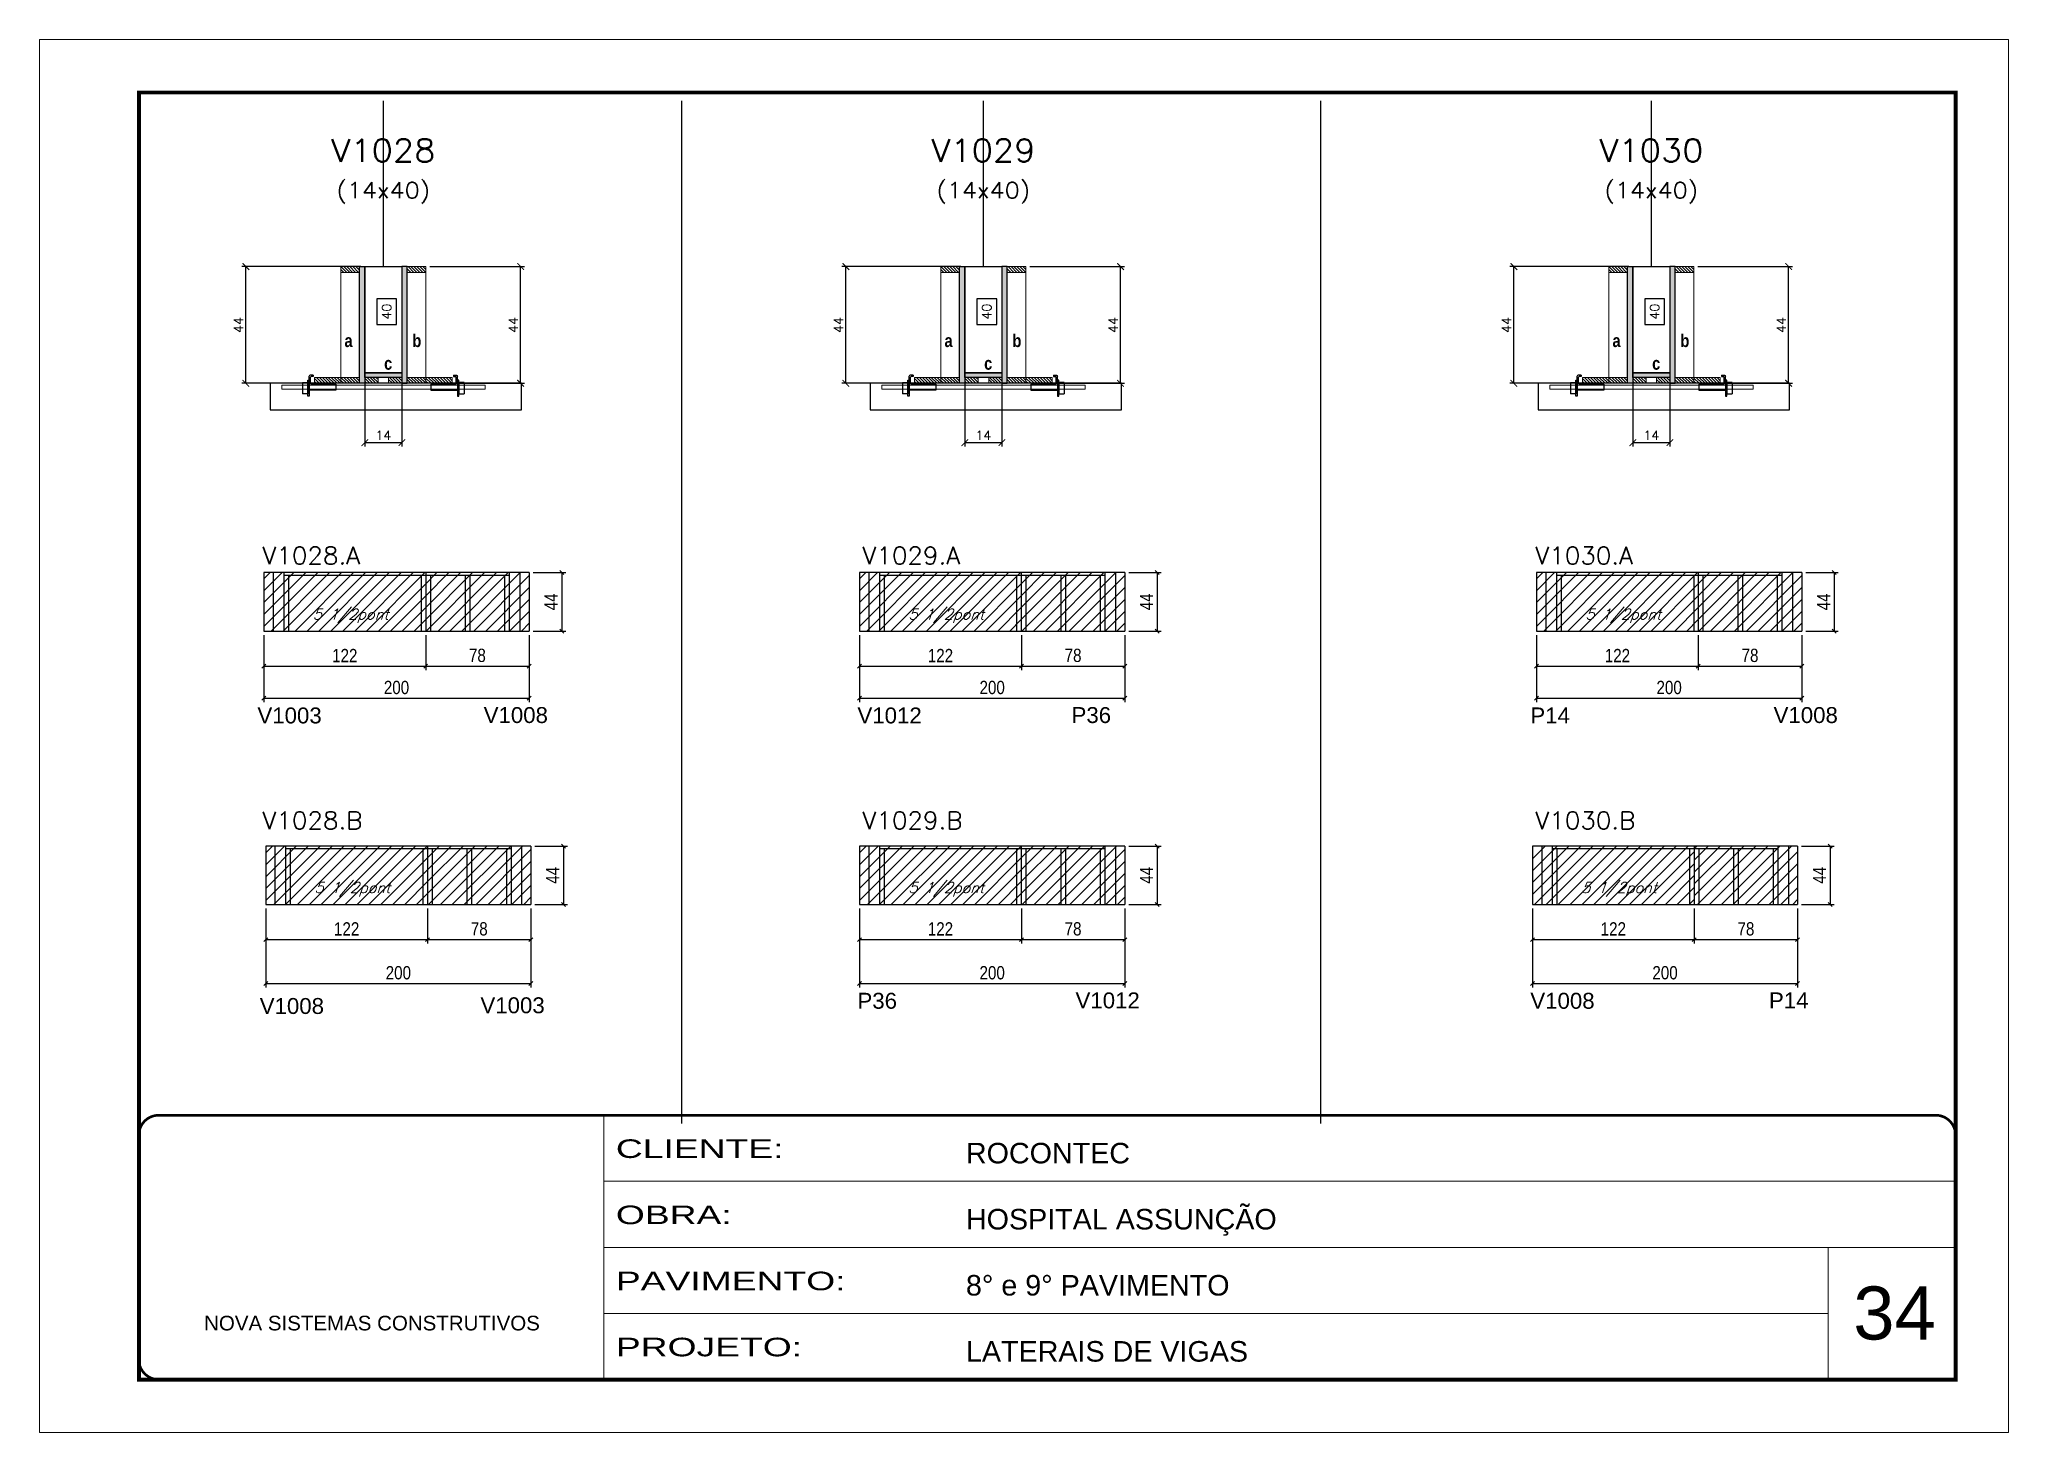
# Model space of a CAD drawing. Extents: x -20960 to -5926, y -2106 to 21915.
# Drawn here: x -10622 to -9137, y 11677 to 12727 of the extents above; entities that cross this region are included whole.
import ezdxf
from ezdxf.enums import TextEntityAlignment as Align

# ---------------------------------------------------------------- set-up
doc = ezdxf.new("R2010")
doc.units = 0
for name, pattern in [('CONTINUO', [0]), ('DASHED', [0.75, 0.5, -0.25]), ('HIDDEN', [0.375, 0.25, -0.125])]:
    doc.linetypes.add(name, pattern=pattern)
for name, color, linetype in [('5', 5, 'Continuous'), ('barrote', 251, 'Continuous'), ('COTA', 241, 'Continuous'), ('Cota Seção (2x)', 4, 'Continuous'), ('detalhes', 4, 'Continuous'), ('Painéis', 200, 'Continuous'), ('presilha', 1, 'Continuous'), ('Reaproveitamento', 251, 'Continuous'), ('SARR_2.2x7', 40, 'Continuous'), ('SARR_3.5x7', 81, 'Continuous'), ('texto', 7, 'Continuous'), ('Texto de Titulo', 7, 'Continuous'), ('Texto Qtd Sarr', 242, 'Continuous')]:
    doc.layers.add(name, color=color, linetype=linetype)
for name, color, linetype, lineweight in [('CARIMBO', 255, 'Continuous', 9), ('CONCRETO', 251, 'Continuous', 25), ('Folhas', 255, 'Continuous', 9), ('Hachura', 251, 'Continuous', 9), ('Madeira', 126, 'Continuous', 18), ('SARRAFO DE PRESSAO', 251, 'DASHED', 9), ('SCO-___-LAJ', 2, 'Continuous', 0), ('Texto Seção', 7, 'Continuous', 15)]:
    doc.layers.add(name, color=color, linetype=linetype, lineweight=lineweight)
doc.styles.add('ARIAL', font='arial.ttf')
doc.styles.add('COTA TECNICA', font='techl___.ttf', dxfattribs={"height": 10})
doc.styles.add('REGUA-120', font='ROMANS.shx', dxfattribs={"height": 15})
doc.styles.add('Romans', font='romans.shx')
doc.styles.get("Standard").update_dxf_attribs({"font": 'arial.ttf'})
doc.styles.add('TECNICA', font='techb___.ttf', dxfattribs={"height": 10})
doc.styles.add('Tecnologia', font='')
doc.styles.get('Tecnologia').set_extended_font_data('Forgotten Futurist')
doc.dimstyles.new('Cota Seção (2x)', dxfattribs={"dimtxt": 7, "dimasz": 5, "dimexe": 3, "dimexo": 3, "dimgap": 2, "dimtad": 3, "dimdec": 1, "dimlfac": 0.5, "dimzin": 12, "dimdsep": 46, "dimtxsty": 'Romans', "dimblk": 'ARCHTICK', "dimcen": 0, "dimclrd": 4, "dimclre": 4, "dimclrt": 1, "dimadec": 1, "dimazin": 3, "dimtfac": 1, "dimtdec": 1, "dimtmove": 0, "dimatfit": 3, "dimldrblk": 'OBLIQUE', "dimfxl": 1, "dimtolj": 1, "dimtzin": 12, "dimarcsym": 0})
doc.dimstyles.new('Cota Seção interna', dxfattribs={"dimtxt": 7, "dimasz": 6, "dimexe": 0.18, "dimexo": 2, "dimgap": -4, "dimtad": 3, "dimdec": 1, "dimlfac": 0.5, "dimzin": 12, "dimdsep": 46, "dimtxsty": 'Romans', "dimblk": 'ARCHTICK', "dimcen": 0.09, "dimse1": 1, "dimse2": 1, "dimsd1": 1, "dimsd2": 1, "dimclrd": 180, "dimclre": 5, "dimclrt": 1, "dimadec": 0, "dimazin": 3, "dimtfac": 1, "dimtdec": 1, "dimtofl": 0, "dimtmove": 0, "dimatfit": 3, "dimldrblk": 'ARCHTICK', "dimfxl": 1, "dimtolj": 1, "dimtzin": 0, "dimarcsym": 0})
doc.dimstyles.new('PAINEL', dxfattribs={"dimtxt": 10, "dimasz": 3, "dimexe": 3, "dimexo": 3, "dimgap": 3, "dimtad": 1, "dimdec": 1, "dimzin": 12, "dimdsep": 46, "dimtxsty": 'COTA TECNICA', "dimblk1": 'OBLIQUE', "dimblk2": 'OBLIQUE', "dimsah": 1, "dimcen": 0.9, "dimclrd": 4, "dimclre": 4, "dimclrt": 240, "dimadec": 1, "dimazin": 3, "dimtfac": 1, "dimtdec": 1, "dimtmove": 0, "dimatfit": 3, "dimfxl": 1, "dimtolj": 1, "dimtzin": 12, "dimarcsym": 0})
pattern_1 = [(315, (12570.0021, 4237.9555), (1.12253202, 1.12253202), [])]
pattern_2 = [(315, (12580.0021, 4237.9555), (1.12253202, 1.12253202), [])]
pattern_3 = [(315, (13526.2058, 4237.9555), (1.12253202, 1.12253202), [])]
pattern_4 = [(315, (13536.2058, 4237.9555), (1.12253202, 1.12253202), [])]
pattern_5 = [(315, (13022.4848, 4237.9555), (1.12253202, 1.12253202), [])]
pattern_6 = [(315, (13032.4848, 4237.9555), (1.12253202, 1.12253202), [])]
pattern_7 = [(45, (-147752.549, -16022.3013), (-4.49012806, 4.49012806), [])]
pattern_8 = [(45, (-148201.664, -16022.3013), (-4.49012806, 4.49012806), [])]
pattern_9 = [(45, (-148200.343, -16022.3013), (-4.49012806, 4.49012806), [])]
pattern_10 = [(45, (-147242.0137, -16022.3013), (-4.49012806, 4.49012806), [])]

msp = doc.modelspace()

# ---------------------------------------------------------------- texts
at = {"layer": '5', "linetype": 'Continuous'}
for s, p in [('V1003', (-10457.57, 12211.27)), ('V1008', (-10286.96, 12211.57)), ('V1012', (-10005.09, 12211.27)), ('P36', (-9843.65, 12211.57)), ('P14', (-9497.66, 12211.27)), ('V1008', (-9314.23, 12211.57)), ('V1008', (-10455.83, 11992.3)), ('V1003', (-10289.4, 11992.83)), ('P36', (-10005.09, 11996.23)), ('V1012', (-9840.64, 11996.53)), ('V1008', (-9497.66, 11996.23)), ('P14', (-9317.73, 11996.53))]:
    msp.add_text(s, height=12, rotation=0.00004, dxfattribs=at).set_placement(p)
at = {"layer": 'CARIMBO', "style": 'ARIAL'}
msp.add_text('34', height=40, dxfattribs=at).set_placement((-9254.14, 11746.93))
at = {"layer": 'detalhes', "style": 'TECNICA'}
for s, p in [('b', (-10340.69, 12494.92)), ('b', (-9888.2, 12494.92)), ('b', (-9384.48, 12494.92)), ('a', (-10391.92, 12494.94)), ('a', (-9939.44, 12494.94)), ('a', (-9435.72, 12494.94)), ('c', (-10362.02, 12477.84)), ('c', (-9909.54, 12477.84)), ('c', (-9405.81, 12477.84))]:
    msp.add_text(s, height=9.6, dxfattribs=at).set_placement(p)
at = {"layer": 'texto', "color": 2, "char_height": 8, "attachment_point": 5, "style": 'Romans'}
for insert in [(-10387.27, 12292.29), (-9938.15, 12292.29), (-9427.62, 12292.29), (-10385.95, 12086.23), (-9938.15, 12086.23), (-9430.72, 12086.23)]:
    msp.add_mtext('{\\Q19;\\C256;5 1/2pont}', dxfattribs=dict(at, insert=insert))
at = {"layer": 'Texto Seção', "style": 'REGUA-120', "width": 1.05}
for s, p in [('V1028.A', (-10453.8, 12331.27)), ('V1029.A', (-10001.32, 12331.27)), ('V1030.A', (-9493.89, 12331.27)), ('V1028.B', (-10453.8, 12131.67)), ('V1029.B', (-10001.32, 12131.67)), ('V1030.B', (-9493.89, 12131.67))]:
    msp.add_text(s, height=13, dxfattribs=at).set_placement(p)

# ---------------------------------------------------------------- blocks, each defined once
blk = doc.blocks.new('9999999999')
at = {"color": 30, "linetype": 'CONTINUO'}
for p, q in [((98564.6, 34230.2), (98564.6, 34429.4)), ((98564.6, 34379.6), (99584, 34379.6)), ((98564.6, 34329.8), (99488, 34329.8)), ((99584, 34329.8), (99488, 34329.8)), ((99488, 34329.8), (99488, 34230.2)), ((98564.6, 34280), (99488, 34280))]:
    blk.add_line(p, q, dxfattribs=at)
at = {"color": 30, "linetype": 'CONTINUO', "const_width": 2}
blk.add_lwpolyline([(99584, 34230.2), (99584, 34414.4, 0.414214), (99569, 34429.4), (98229, 34429.4, 0.414214), (98214, 34414.4), (98214, 34245.2, 0.414214), (98229, 34230.2), (99584, 34230.2)], format="xyb", dxfattribs=at)
at = {"layer": 'Folhas'}
blk.add_lwpolyline([(98139, 34190.2), (99624, 34190.2), (99624, 35240.2), (98139, 35240.2)], close=True, dxfattribs=at)
at = {"layer": 'Folhas', "color": 30, "const_width": 3}
blk.add_lwpolyline([(98214, 34230.2), (99584, 34230.2), (99584, 35200.2), (98214, 35200.2)], close=True, dxfattribs=at)
at = {"color": 7, "linetype": 'Continuous', "ltscale": 5, "style": 'ARIAL'}
for s, height, p in [('ROCONTEC', 15.48, (98837.7, 34393.1)), ('HOSPITAL ASSUNÇÃO', 15.483, (98837.7, 34343.3)), ('8° e 9° PAVIMENTO', 15.483, (98837.7, 34293.5)), ('NOVA SISTEMAS CONSTRUTIVOS', 11.059, (98263.2, 34267.2)), ('LATERAIS DE VIGAS', 15.483, (98837.7, 34243.7))]:
    blk.add_text(s, height=height, dxfattribs=at).set_placement(p)
at = {"layer": 'Folhas', "color": 7, "style": 'Tecnologia', "width": 1.5}
for s, p in [('CLIENTE:', (98573.7, 34397.2)), ('OBRA:', (98573.7, 34347.3)), ('PAVIMENTO:', (98573.7, 34297.5)), ('PROJETO:', (98573.7, 34247.7))]:
    blk.add_text(s, height=14, dxfattribs=at).set_placement(p)
blk = doc.blocks.new('_ArchTick')
at = {"color": 0, "linetype": 'ByBlock', "const_width": 0.15}
blk.add_lwpolyline([(-0.5, -0.5), (0.5, 0.5)], dxfattribs=at)
blk = doc.blocks.new('*D7538')
at = {"layer": 'COTA', "color": 4, "lineweight": -2, "transparency": 16777216}
for p, q in [((-10379.6, 12555.6), (-10469.3, 12555.6)), ((-10466.3, 12467.6), (-10466.3, 12555.6)), ((-10417.6, 12467.6), (-10469.3, 12467.6))]:
    blk.add_line(p, q, dxfattribs=at)
at = {"layer": 'Defpoints', "color": 0, "transparency": 16777216}
for p in [(-10466.3, 12555.6), (-10376.6, 12555.6), (-10414.6, 12467.6)]:
    blk.add_point(p, dxfattribs=at)
at = {"layer": 'COTA', "color": 4, "lineweight": -2, "transparency": 16777216, "xscale": 5, "yscale": 5, "zscale": 5}
for p, rotation in [((-10466.3, 12555.6), 90), ((-10466.3, 12467.6), 270)]:
    blk.add_blockref('_ArchTick', p, dxfattribs=dict(at, rotation=rotation))
at = {"layer": 'COTA', "color": 1, "transparency": 16777216, "insert": (-10471.8, 12511.6), "char_height": 7, "attachment_point": 5, "rotation": 90, "style": 'Romans'}
blk.add_mtext('\\A1;44', dxfattribs=at)
blk = doc.blocks.new('_Oblique')
at = {"color": 0, "linetype": 'ByBlock', "lineweight": -2}
blk.add_line((-0.5, -0.5), (0.5, 0.5), dxfattribs=at)
blk = doc.blocks.new('*D7539')
at = {"layer": 'COTA', "color": 4, "lineweight": -2, "transparency": 16777216}
for p, q in [((-10327.6, 12555.6), (-10256.1, 12555.6)), ((-10259.1, 12467.6), (-10259.1, 12555.6)), ((-10307.6, 12467.6), (-10256.1, 12467.6))]:
    blk.add_line(p, q, dxfattribs=at)
at = {"layer": 'Defpoints', "color": 0, "transparency": 16777216}
for p in [(-10330.6, 12555.6), (-10259.1, 12555.6), (-10310.6, 12467.6)]:
    blk.add_point(p, dxfattribs=at)
at = {"layer": 'COTA', "color": 4, "lineweight": -2, "transparency": 16777216, "xscale": 5, "yscale": 5, "zscale": 5}
for p, rotation in [((-10259.1, 12555.6), 90), ((-10259.1, 12467.6), 270)]:
    blk.add_blockref('_ArchTick', p, dxfattribs=dict(at, rotation=rotation))
at = {"layer": 'COTA', "color": 1, "transparency": 16777216, "insert": (-10264.6, 12511.6), "char_height": 7, "attachment_point": 5, "rotation": 90, "style": 'Romans'}
blk.add_mtext('\\A1;44', dxfattribs=at)
blk = doc.blocks.new('*D7540')
at = {"layer": 'Cota Seção (2x)', "color": 180, "lineweight": -2, "transparency": 16777216}
for p, q in [((-10352.6, 12531.3), (-10367.6, 12531.3)), ((-10367.6, 12531.3), (-10367.6, 12511.9)), ((-10352.6, 12511.9), (-10352.6, 12531.3)), ((-10367.6, 12511.9), (-10352.6, 12511.9))]:
    blk.add_line(p, q, dxfattribs=at)
at = {"layer": 'Defpoints', "color": 0, "transparency": 16777216}
for p in [(-10348.6, 12555.6), (-10348.6, 12555.6), (-10348.6, 12475.6)]:
    blk.add_point(p, dxfattribs=at)
at = {"layer": 'Cota Seção (2x)', "color": 1, "transparency": 16777216, "insert": (-10360.1, 12521.6), "char_height": 7, "attachment_point": 5, "rotation": 90, "style": 'Romans'}
blk.add_mtext('\\A1;40', dxfattribs=at)
blk = doc.blocks.new('titulo1')
at = {"layer": 'Defpoints', "color": 252, "linetype": 'HIDDEN', "ltscale": 2}
blk.add_line((0, 0), (0, 125), dxfattribs=at)
at = {"layer": 'Defpoints', "style": 'Romans', "oblique": 15}
blk.add_attdef('FOLHA', text='', height=10, dxfattribs=at).set_placement((0, 15.6), align=Align.MIDDLE_CENTER)
at = {"layer": 'Texto Qtd Sarr', "color": 3, "style": 'Romans', "oblique": 15}
for tag, height, p in [('TITULO', 17, (0, 71.4)), ('SEÇÃO', 12, (0, 41.5))]:
    blk.add_attdef(tag, text='', height=height, dxfattribs=at).set_placement(p, align=Align.MIDDLE_CENTER)
blk = doc.blocks.new('PRESILHA METÁLICA 1')
at = {"layer": 'presilha'}
for p, q in [((0, 13), (6, 13)), ((0, 13), (0, 0)), ((6, 0), (0, 0)), ((6, 15.5), (7.5, 15.5)), ((6, -2.5), (6, 15.5)), ((6, 13), (6, 0)), ((7.5, 10.6), (7.5, 19.9)), ((7.5, 15.5), (7.5, -2.5)), ((37.5, 4.1), (7.5, 4.1)), ((12, 21), (8.6, 21)), ((9, 11.6), (9, 18.9)), ((12, 19.5), (9.6, 19.5)), ((37.5, 11), (9.6, 11)), ((12, 21), (12, 19.5)), ((37.5, 11), (37.5, 4.1)), ((7.5, -2.5), (6, -2.5))]:
    blk.add_line(p, q, dxfattribs=at)
for centre, radius, start, end in [((8.6, 19.9), 1.14, 90, 180), ((9.6, 18.9), 0.57, 90, 180), ((9.6, 11.6), 0.57, 180, 270)]:
    blk.add_arc(centre, radius, start, end, dxfattribs=at)
blk = doc.blocks.new('*D7541')
at = {"layer": 'COTA', "color": 4, "lineweight": -2, "transparency": 16777216}
for p, q in [((-10376.6, 12469), (-10376.6, 12419.9)), ((-10348.6, 12469), (-10348.6, 12419.9)), ((-10376.6, 12422.9), (-10348.6, 12422.9))]:
    blk.add_line(p, q, dxfattribs=at)
at = {"layer": 'Defpoints', "color": 0, "transparency": 16777216}
for p in [(-10376.6, 12472), (-10348.6, 12472), (-10348.6, 12422.9)]:
    blk.add_point(p, dxfattribs=at)
at = {"layer": 'COTA', "color": 4, "lineweight": -2, "transparency": 16777216, "xscale": 5, "yscale": 5, "zscale": 5, "rotation": 180}
blk.add_blockref('_ArchTick', (-10376.6, 12422.9), dxfattribs=at)
at = {"layer": 'COTA', "color": 4, "lineweight": -2, "transparency": 16777216, "xscale": 5, "yscale": 5, "zscale": 5}
blk.add_blockref('_ArchTick', (-10348.6, 12422.9), dxfattribs=at)
at = {"layer": 'COTA', "color": 1, "transparency": 16777216, "insert": (-10362.6, 12428.4), "char_height": 7, "attachment_point": 5, "style": 'Romans'}
blk.add_mtext('\\A1;14', dxfattribs=at)
blk = doc.blocks.new('*D7542')
at = {"layer": 'COTA', "color": 4, "lineweight": -2, "transparency": 16777216}
for p, q in [((-9423.4, 12555.6), (-9513.1, 12555.6)), ((-9510.1, 12467.6), (-9510.1, 12555.6)), ((-9461.4, 12467.6), (-9513.1, 12467.6))]:
    blk.add_line(p, q, dxfattribs=at)
at = {"layer": 'Defpoints', "color": 0, "transparency": 16777216}
for p in [(-9510.1, 12555.6), (-9420.4, 12555.6), (-9458.4, 12467.6)]:
    blk.add_point(p, dxfattribs=at)
at = {"layer": 'COTA', "color": 4, "lineweight": -2, "transparency": 16777216, "xscale": 5, "yscale": 5, "zscale": 5}
for p, rotation in [((-9510.1, 12555.6), 90), ((-9510.1, 12467.6), 270)]:
    blk.add_blockref('_ArchTick', p, dxfattribs=dict(at, rotation=rotation))
at = {"layer": 'COTA', "color": 1, "transparency": 16777216, "insert": (-9515.6, 12511.6), "char_height": 7, "attachment_point": 5, "rotation": 90, "style": 'Romans'}
blk.add_mtext('\\A1;44', dxfattribs=at)
blk = doc.blocks.new('*D7543')
at = {"layer": 'COTA', "color": 4, "lineweight": -2, "transparency": 16777216}
for p, q in [((-9371.4, 12555.6), (-9299.9, 12555.6)), ((-9302.9, 12467.6), (-9302.9, 12555.6)), ((-9351.4, 12467.6), (-9299.9, 12467.6))]:
    blk.add_line(p, q, dxfattribs=at)
at = {"layer": 'Defpoints', "color": 0, "transparency": 16777216}
for p in [(-9374.4, 12555.6), (-9302.9, 12555.6), (-9354.4, 12467.6)]:
    blk.add_point(p, dxfattribs=at)
at = {"layer": 'COTA', "color": 4, "lineweight": -2, "transparency": 16777216, "xscale": 5, "yscale": 5, "zscale": 5}
for p, rotation in [((-9302.9, 12555.6), 90), ((-9302.9, 12467.6), 270)]:
    blk.add_blockref('_ArchTick', p, dxfattribs=dict(at, rotation=rotation))
at = {"layer": 'COTA', "color": 1, "transparency": 16777216, "insert": (-9308.4, 12511.6), "char_height": 7, "attachment_point": 5, "rotation": 90, "style": 'Romans'}
blk.add_mtext('\\A1;44', dxfattribs=at)
blk = doc.blocks.new('*D7544')
at = {"layer": 'Cota Seção (2x)', "color": 180, "lineweight": -2, "transparency": 16777216}
for p, q in [((-9396.4, 12531.3), (-9411.4, 12531.3)), ((-9411.4, 12531.3), (-9411.4, 12511.9)), ((-9396.4, 12511.9), (-9396.4, 12531.3)), ((-9411.4, 12511.9), (-9396.4, 12511.9))]:
    blk.add_line(p, q, dxfattribs=at)
at = {"layer": 'Defpoints', "color": 0, "transparency": 16777216}
for p in [(-9392.4, 12555.6), (-9392.4, 12555.6), (-9392.4, 12475.6)]:
    blk.add_point(p, dxfattribs=at)
at = {"layer": 'Cota Seção (2x)', "color": 1, "transparency": 16777216, "insert": (-9403.9, 12521.6), "char_height": 7, "attachment_point": 5, "rotation": 90, "style": 'Romans'}
blk.add_mtext('\\A1;40', dxfattribs=at)
blk = doc.blocks.new('*D7545')
at = {"layer": 'COTA', "color": 4, "lineweight": -2, "transparency": 16777216}
for p, q in [((-9420.4, 12469), (-9420.4, 12419.9)), ((-9392.4, 12469), (-9392.4, 12419.9)), ((-9420.4, 12422.9), (-9392.4, 12422.9))]:
    blk.add_line(p, q, dxfattribs=at)
at = {"layer": 'Defpoints', "color": 0, "transparency": 16777216}
for p in [(-9420.4, 12472), (-9392.4, 12472), (-9392.4, 12422.9)]:
    blk.add_point(p, dxfattribs=at)
at = {"layer": 'COTA', "color": 4, "lineweight": -2, "transparency": 16777216, "xscale": 5, "yscale": 5, "zscale": 5, "rotation": 180}
blk.add_blockref('_ArchTick', (-9420.4, 12422.9), dxfattribs=at)
at = {"layer": 'COTA', "color": 4, "lineweight": -2, "transparency": 16777216, "xscale": 5, "yscale": 5, "zscale": 5}
blk.add_blockref('_ArchTick', (-9392.4, 12422.9), dxfattribs=at)
at = {"layer": 'COTA', "color": 1, "transparency": 16777216, "insert": (-9406.4, 12428.4), "char_height": 7, "attachment_point": 5, "style": 'Romans'}
blk.add_mtext('\\A1;14', dxfattribs=at)
blk = doc.blocks.new('*D7568')
at = {"layer": 'COTA', "color": 4, "linetype": 'ByBlock', "lineweight": -2, "transparency": 16777216}
for p, q in [((-9496.1, 12071.8), (-9496.1, 12012.2)), ((-9296.1, 12071.8), (-9296.1, 12012.2)), ((-9496.1, 12015.2), (-9296.1, 12015.2))]:
    blk.add_line(p, q, dxfattribs=at)
at = {"layer": 'Defpoints', "color": 0, "linetype": 'ByBlock', "transparency": 16777216}
for p in [(-9496.1, 12074.8), (-9296.1, 12074.8), (-9296.1, 12015.2)]:
    blk.add_point(p, dxfattribs=at)
at = {"layer": 'COTA', "color": 4, "linetype": 'ByBlock', "lineweight": -2, "transparency": 16777216, "xscale": 3, "yscale": 3, "zscale": 3, "rotation": 180}
blk.add_blockref('_Oblique', (-9496.1, 12015.2), dxfattribs=at)
at = {"layer": 'COTA', "color": 4, "linetype": 'ByBlock', "lineweight": -2, "transparency": 16777216, "xscale": 3, "yscale": 3, "zscale": 3}
blk.add_blockref('_Oblique', (-9296.1, 12015.2), dxfattribs=at)
at = {"layer": 'COTA', "color": 240, "linetype": 'ByBlock', "transparency": 16777216, "insert": (-9396.1, 12023.3), "char_height": 10, "attachment_point": 5, "style": 'COTA TECNICA'}
blk.add_mtext('\\A1;200', dxfattribs=at)
blk = doc.blocks.new('*D7569')
at = {"layer": 'COTA', "color": 4, "linetype": 'ByBlock', "lineweight": -2, "transparency": 16777216}
for p, q in [((-9293.1, 12118.8), (-9268.6, 12118.8)), ((-9271.6, 12118.8), (-9271.6, 12074.8)), ((-9293.1, 12074.8), (-9268.6, 12074.8))]:
    blk.add_line(p, q, dxfattribs=at)
at = {"layer": 'Defpoints', "color": 0, "linetype": 'ByBlock', "transparency": 16777216}
for p in [(-9296.1, 12118.8), (-9296.1, 12074.8), (-9271.6, 12074.8)]:
    blk.add_point(p, dxfattribs=at)
at = {"layer": 'COTA', "color": 4, "linetype": 'ByBlock', "lineweight": -2, "transparency": 16777216, "xscale": 3, "yscale": 3, "zscale": 3}
for p, rotation in [((-9271.6, 12118.8), 90), ((-9271.6, 12074.8), 270)]:
    blk.add_blockref('_Oblique', p, dxfattribs=dict(at, rotation=rotation))
at = {"layer": 'COTA', "color": 240, "linetype": 'ByBlock', "transparency": 16777216, "insert": (-9279.6, 12096.8), "char_height": 10, "attachment_point": 5, "rotation": 90, "style": 'COTA TECNICA'}
blk.add_mtext('\\A1;44', dxfattribs=at)
blk = doc.blocks.new('*D7570')
at = {"layer": 'COTA', "color": 4, "linetype": 'ByBlock', "lineweight": -2, "transparency": 16777216}
for p, q in [((-10003.5, 12277.9), (-10003.5, 12227.2)), ((-9803.5, 12277.9), (-9803.5, 12227.2)), ((-10003.5, 12230.2), (-9803.5, 12230.2))]:
    blk.add_line(p, q, dxfattribs=at)
at = {"layer": 'Defpoints', "color": 0, "linetype": 'ByBlock', "transparency": 16777216}
for p in [(-10003.5, 12280.9), (-9803.5, 12280.9), (-9803.5, 12230.2)]:
    blk.add_point(p, dxfattribs=at)
at = {"layer": 'COTA', "color": 4, "linetype": 'ByBlock', "lineweight": -2, "transparency": 16777216, "xscale": 3, "yscale": 3, "zscale": 3, "rotation": 180}
blk.add_blockref('_Oblique', (-10003.5, 12230.2), dxfattribs=at)
at = {"layer": 'COTA', "color": 4, "linetype": 'ByBlock', "lineweight": -2, "transparency": 16777216, "xscale": 3, "yscale": 3, "zscale": 3}
blk.add_blockref('_Oblique', (-9803.5, 12230.2), dxfattribs=at)
at = {"layer": 'COTA', "color": 240, "linetype": 'ByBlock', "transparency": 16777216, "insert": (-9903.5, 12238.3), "char_height": 10, "attachment_point": 5, "style": 'COTA TECNICA'}
blk.add_mtext('\\A1;200', dxfattribs=at)
blk = doc.blocks.new('*D7571')
at = {"layer": 'COTA', "color": 4, "lineweight": -2, "transparency": 16777216}
for p, q in [((-9927.1, 12555.6), (-10016.8, 12555.6)), ((-10013.8, 12467.6), (-10013.8, 12555.6)), ((-9965.1, 12467.6), (-10016.8, 12467.6))]:
    blk.add_line(p, q, dxfattribs=at)
at = {"layer": 'Defpoints', "color": 0, "transparency": 16777216}
for p in [(-10013.8, 12555.6), (-9924.1, 12555.6), (-9962.1, 12467.6)]:
    blk.add_point(p, dxfattribs=at)
at = {"layer": 'COTA', "color": 4, "lineweight": -2, "transparency": 16777216, "xscale": 5, "yscale": 5, "zscale": 5}
for p, rotation in [((-10013.8, 12555.6), 90), ((-10013.8, 12467.6), 270)]:
    blk.add_blockref('_ArchTick', p, dxfattribs=dict(at, rotation=rotation))
at = {"layer": 'COTA', "color": 1, "transparency": 16777216, "insert": (-10019.3, 12511.6), "char_height": 7, "attachment_point": 5, "rotation": 90, "style": 'Romans'}
blk.add_mtext('\\A1;44', dxfattribs=at)
blk = doc.blocks.new('*D7572')
at = {"layer": 'COTA', "color": 4, "lineweight": -2, "transparency": 16777216}
for p, q in [((-9875.1, 12555.6), (-9803.7, 12555.6)), ((-9806.7, 12467.6), (-9806.7, 12555.6)), ((-9855.1, 12467.6), (-9803.7, 12467.6))]:
    blk.add_line(p, q, dxfattribs=at)
at = {"layer": 'Defpoints', "color": 0, "transparency": 16777216}
for p in [(-9878.1, 12555.6), (-9806.7, 12555.6), (-9858.1, 12467.6)]:
    blk.add_point(p, dxfattribs=at)
at = {"layer": 'COTA', "color": 4, "lineweight": -2, "transparency": 16777216, "xscale": 5, "yscale": 5, "zscale": 5}
for p, rotation in [((-9806.7, 12555.6), 90), ((-9806.7, 12467.6), 270)]:
    blk.add_blockref('_ArchTick', p, dxfattribs=dict(at, rotation=rotation))
at = {"layer": 'COTA', "color": 1, "transparency": 16777216, "insert": (-9812.2, 12511.6), "char_height": 7, "attachment_point": 5, "rotation": 90, "style": 'Romans'}
blk.add_mtext('\\A1;44', dxfattribs=at)
blk = doc.blocks.new('*D7573')
at = {"layer": 'Cota Seção (2x)', "color": 180, "lineweight": -2, "transparency": 16777216}
for p, q in [((-9900.1, 12531.3), (-9915.1, 12531.3)), ((-9915.1, 12531.3), (-9915.1, 12511.9)), ((-9900.1, 12511.9), (-9900.1, 12531.3)), ((-9915.1, 12511.9), (-9900.1, 12511.9))]:
    blk.add_line(p, q, dxfattribs=at)
at = {"layer": 'Defpoints', "color": 0, "transparency": 16777216}
for p in [(-9896.1, 12555.6), (-9896.1, 12555.6), (-9896.1, 12475.6)]:
    blk.add_point(p, dxfattribs=at)
at = {"layer": 'Cota Seção (2x)', "color": 1, "transparency": 16777216, "insert": (-9907.6, 12521.6), "char_height": 7, "attachment_point": 5, "rotation": 90, "style": 'Romans'}
blk.add_mtext('\\A1;40', dxfattribs=at)
blk = doc.blocks.new('*D7574')
at = {"layer": 'COTA', "color": 4, "lineweight": -2, "transparency": 16777216}
for p, q in [((-9924.1, 12469), (-9924.1, 12419.9)), ((-9896.1, 12469), (-9896.1, 12419.9)), ((-9924.1, 12422.9), (-9896.1, 12422.9))]:
    blk.add_line(p, q, dxfattribs=at)
at = {"layer": 'Defpoints', "color": 0, "transparency": 16777216}
for p in [(-9924.1, 12472), (-9896.1, 12472), (-9896.1, 12422.9)]:
    blk.add_point(p, dxfattribs=at)
at = {"layer": 'COTA', "color": 4, "lineweight": -2, "transparency": 16777216, "xscale": 5, "yscale": 5, "zscale": 5, "rotation": 180}
blk.add_blockref('_ArchTick', (-9924.1, 12422.9), dxfattribs=at)
at = {"layer": 'COTA', "color": 4, "lineweight": -2, "transparency": 16777216, "xscale": 5, "yscale": 5, "zscale": 5}
blk.add_blockref('_ArchTick', (-9896.1, 12422.9), dxfattribs=at)
at = {"layer": 'COTA', "color": 1, "transparency": 16777216, "insert": (-9910.1, 12428.4), "char_height": 7, "attachment_point": 5, "style": 'Romans'}
blk.add_mtext('\\A1;14', dxfattribs=at)
blk = doc.blocks.new('*D7575')
at = {"layer": 'COTA', "color": 4, "linetype": 'ByBlock', "lineweight": -2, "transparency": 16777216}
for p, q in [((-9800.5, 12324.9), (-9776, 12324.9)), ((-9779, 12324.9), (-9779, 12280.9)), ((-9800.5, 12280.9), (-9776, 12280.9))]:
    blk.add_line(p, q, dxfattribs=at)
at = {"layer": 'Defpoints', "color": 0, "linetype": 'ByBlock', "transparency": 16777216}
for p in [(-9803.5, 12324.9), (-9803.5, 12280.9), (-9779, 12280.9)]:
    blk.add_point(p, dxfattribs=at)
at = {"layer": 'COTA', "color": 4, "linetype": 'ByBlock', "lineweight": -2, "transparency": 16777216, "xscale": 3, "yscale": 3, "zscale": 3}
for p, rotation in [((-9779, 12324.9), 90), ((-9779, 12280.9), 270)]:
    blk.add_blockref('_Oblique', p, dxfattribs=dict(at, rotation=rotation))
at = {"layer": 'COTA', "color": 240, "linetype": 'ByBlock', "transparency": 16777216, "insert": (-9787.1, 12302.9), "char_height": 10, "attachment_point": 5, "rotation": 90, "style": 'COTA TECNICA'}
blk.add_mtext('\\A1;44', dxfattribs=at)
blk = doc.blocks.new('*D7576')
at = {"layer": 'COTA', "color": 4, "linetype": 'ByBlock', "lineweight": -2, "transparency": 16777216}
for p, q in [((-10003.5, 12071.8), (-10003.5, 12012.2)), ((-9803.5, 12071.8), (-9803.5, 12012.2)), ((-10003.5, 12015.2), (-9803.5, 12015.2))]:
    blk.add_line(p, q, dxfattribs=at)
at = {"layer": 'Defpoints', "color": 0, "linetype": 'ByBlock', "transparency": 16777216}
for p in [(-10003.5, 12074.8), (-9803.5, 12074.8), (-9803.5, 12015.2)]:
    blk.add_point(p, dxfattribs=at)
at = {"layer": 'COTA', "color": 4, "linetype": 'ByBlock', "lineweight": -2, "transparency": 16777216, "xscale": 3, "yscale": 3, "zscale": 3, "rotation": 180}
blk.add_blockref('_Oblique', (-10003.5, 12015.2), dxfattribs=at)
at = {"layer": 'COTA', "color": 4, "linetype": 'ByBlock', "lineweight": -2, "transparency": 16777216, "xscale": 3, "yscale": 3, "zscale": 3}
blk.add_blockref('_Oblique', (-9803.5, 12015.2), dxfattribs=at)
at = {"layer": 'COTA', "color": 240, "linetype": 'ByBlock', "transparency": 16777216, "insert": (-9903.5, 12023.3), "char_height": 10, "attachment_point": 5, "style": 'COTA TECNICA'}
blk.add_mtext('\\A1;200', dxfattribs=at)
blk = doc.blocks.new('*D7577')
at = {"layer": 'COTA', "color": 4, "linetype": 'ByBlock', "lineweight": -2, "transparency": 16777216}
for p, q in [((-9800.5, 12118.8), (-9776, 12118.8)), ((-9779, 12118.8), (-9779, 12074.8)), ((-9800.5, 12074.8), (-9776, 12074.8))]:
    blk.add_line(p, q, dxfattribs=at)
at = {"layer": 'Defpoints', "color": 0, "linetype": 'ByBlock', "transparency": 16777216}
for p in [(-9803.5, 12118.8), (-9803.5, 12074.8), (-9779, 12074.8)]:
    blk.add_point(p, dxfattribs=at)
at = {"layer": 'COTA', "color": 4, "linetype": 'ByBlock', "lineweight": -2, "transparency": 16777216, "xscale": 3, "yscale": 3, "zscale": 3}
for p, rotation in [((-9779, 12118.8), 90), ((-9779, 12074.8), 270)]:
    blk.add_blockref('_Oblique', p, dxfattribs=dict(at, rotation=rotation))
at = {"layer": 'COTA', "color": 240, "linetype": 'ByBlock', "transparency": 16777216, "insert": (-9787.1, 12096.8), "char_height": 10, "attachment_point": 5, "rotation": 90, "style": 'COTA TECNICA'}
blk.add_mtext('\\A1;44', dxfattribs=at)
blk = doc.blocks.new('*D7578')
at = {"layer": 'COTA', "color": 4, "linetype": 'ByBlock', "lineweight": -2, "transparency": 16777216}
for p, q in [((-10003.5, 12277.9), (-10003.5, 12251.4)), ((-9881.5, 12277.9), (-9881.5, 12251.4)), ((-10003.5, 12254.4), (-9881.5, 12254.4))]:
    blk.add_line(p, q, dxfattribs=at)
at = {"layer": 'Defpoints', "color": 0, "linetype": 'ByBlock', "transparency": 16777216}
for p in [(-10003.5, 12280.9), (-9881.5, 12280.9), (-9881.5, 12254.4)]:
    blk.add_point(p, dxfattribs=at)
at = {"layer": 'COTA', "color": 4, "linetype": 'ByBlock', "lineweight": -2, "transparency": 16777216, "xscale": 3, "yscale": 3, "zscale": 3, "rotation": 180}
blk.add_blockref('_Oblique', (-10003.5, 12254.4), dxfattribs=at)
at = {"layer": 'COTA', "color": 4, "linetype": 'ByBlock', "lineweight": -2, "transparency": 16777216, "xscale": 3, "yscale": 3, "zscale": 3}
blk.add_blockref('_Oblique', (-9881.5, 12254.4), dxfattribs=at)
at = {"layer": 'COTA', "color": 240, "linetype": 'ByBlock', "transparency": 16777216, "insert": (-9942.5, 12262.4), "char_height": 10, "attachment_point": 5, "style": 'COTA TECNICA'}
blk.add_mtext('\\A1;122', dxfattribs=at)
blk = doc.blocks.new('*D7579')
at = {"layer": 'COTA', "color": 4, "linetype": 'ByBlock', "lineweight": -2, "transparency": 16777216}
for p, q in [((-9881.5, 12277.9), (-9881.5, 12251.4)), ((-9803.5, 12277.9), (-9803.5, 12251.4)), ((-9881.5, 12254.4), (-9803.5, 12254.4))]:
    blk.add_line(p, q, dxfattribs=at)
at = {"layer": 'Defpoints', "color": 0, "linetype": 'ByBlock', "transparency": 16777216}
for p in [(-9881.5, 12280.9), (-9803.5, 12280.9), (-9803.5, 12254.4)]:
    blk.add_point(p, dxfattribs=at)
at = {"layer": 'COTA', "color": 4, "linetype": 'ByBlock', "lineweight": -2, "transparency": 16777216, "xscale": 3, "yscale": 3, "zscale": 3, "rotation": 180}
blk.add_blockref('_Oblique', (-9881.5, 12254.4), dxfattribs=at)
at = {"layer": 'COTA', "color": 4, "linetype": 'ByBlock', "lineweight": -2, "transparency": 16777216, "xscale": 3, "yscale": 3, "zscale": 3}
blk.add_blockref('_Oblique', (-9803.5, 12254.4), dxfattribs=at)
at = {"layer": 'COTA', "color": 240, "linetype": 'ByBlock', "transparency": 16777216, "insert": (-9842.5, 12262.5), "char_height": 10, "attachment_point": 5, "style": 'COTA TECNICA'}
blk.add_mtext('\\A1;78', dxfattribs=at)
blk = doc.blocks.new('*D7580')
at = {"layer": 'COTA', "color": 4, "linetype": 'ByBlock', "lineweight": -2, "transparency": 16777216}
for p, q in [((-10003.5, 12071.8), (-10003.5, 12045.3)), ((-9881.5, 12071.8), (-9881.5, 12045.3)), ((-10003.5, 12048.3), (-9881.5, 12048.3))]:
    blk.add_line(p, q, dxfattribs=at)
at = {"layer": 'Defpoints', "color": 0, "linetype": 'ByBlock', "transparency": 16777216}
for p in [(-10003.5, 12074.8), (-9881.5, 12074.8), (-9881.5, 12048.3)]:
    blk.add_point(p, dxfattribs=at)
at = {"layer": 'COTA', "color": 4, "linetype": 'ByBlock', "lineweight": -2, "transparency": 16777216, "xscale": 3, "yscale": 3, "zscale": 3, "rotation": 180}
blk.add_blockref('_Oblique', (-10003.5, 12048.3), dxfattribs=at)
at = {"layer": 'COTA', "color": 4, "linetype": 'ByBlock', "lineweight": -2, "transparency": 16777216, "xscale": 3, "yscale": 3, "zscale": 3}
blk.add_blockref('_Oblique', (-9881.5, 12048.3), dxfattribs=at)
at = {"layer": 'COTA', "color": 240, "linetype": 'ByBlock', "transparency": 16777216, "insert": (-9942.5, 12056.4), "char_height": 10, "attachment_point": 5, "style": 'COTA TECNICA'}
blk.add_mtext('\\A1;122', dxfattribs=at)
blk = doc.blocks.new('*D7581')
at = {"layer": 'COTA', "color": 4, "linetype": 'ByBlock', "lineweight": -2, "transparency": 16777216}
for p, q in [((-9881.5, 12071.8), (-9881.5, 12045.3)), ((-9803.5, 12071.8), (-9803.5, 12045.3)), ((-9881.5, 12048.3), (-9803.5, 12048.3))]:
    blk.add_line(p, q, dxfattribs=at)
at = {"layer": 'Defpoints', "color": 0, "linetype": 'ByBlock', "transparency": 16777216}
for p in [(-9881.5, 12074.8), (-9803.5, 12074.8), (-9803.5, 12048.3)]:
    blk.add_point(p, dxfattribs=at)
at = {"layer": 'COTA', "color": 4, "linetype": 'ByBlock', "lineweight": -2, "transparency": 16777216, "xscale": 3, "yscale": 3, "zscale": 3, "rotation": 180}
blk.add_blockref('_Oblique', (-9881.5, 12048.3), dxfattribs=at)
at = {"layer": 'COTA', "color": 4, "linetype": 'ByBlock', "lineweight": -2, "transparency": 16777216, "xscale": 3, "yscale": 3, "zscale": 3}
blk.add_blockref('_Oblique', (-9803.5, 12048.3), dxfattribs=at)
at = {"layer": 'COTA', "color": 240, "linetype": 'ByBlock', "transparency": 16777216, "insert": (-9842.5, 12056.4), "char_height": 10, "attachment_point": 5, "style": 'COTA TECNICA'}
blk.add_mtext('\\A1;78', dxfattribs=at)
blk = doc.blocks.new('*D7582')
at = {"layer": 'COTA', "color": 4, "linetype": 'ByBlock', "lineweight": -2, "transparency": 16777216}
for p, q in [((-9496.1, 12071.8), (-9496.1, 12045.3)), ((-9374.1, 12071.8), (-9374.1, 12045.3)), ((-9496.1, 12048.3), (-9374.1, 12048.3))]:
    blk.add_line(p, q, dxfattribs=at)
at = {"layer": 'Defpoints', "color": 0, "linetype": 'ByBlock', "transparency": 16777216}
for p in [(-9496.1, 12074.8), (-9374.1, 12074.8), (-9374.1, 12048.3)]:
    blk.add_point(p, dxfattribs=at)
at = {"layer": 'COTA', "color": 4, "linetype": 'ByBlock', "lineweight": -2, "transparency": 16777216, "xscale": 3, "yscale": 3, "zscale": 3, "rotation": 180}
blk.add_blockref('_Oblique', (-9496.1, 12048.3), dxfattribs=at)
at = {"layer": 'COTA', "color": 4, "linetype": 'ByBlock', "lineweight": -2, "transparency": 16777216, "xscale": 3, "yscale": 3, "zscale": 3}
blk.add_blockref('_Oblique', (-9374.1, 12048.3), dxfattribs=at)
at = {"layer": 'COTA', "color": 240, "linetype": 'ByBlock', "transparency": 16777216, "insert": (-9435.1, 12056.4), "char_height": 10, "attachment_point": 5, "style": 'COTA TECNICA'}
blk.add_mtext('\\A1;122', dxfattribs=at)
blk = doc.blocks.new('*D7583')
at = {"layer": 'COTA', "color": 4, "linetype": 'ByBlock', "lineweight": -2, "transparency": 16777216}
for p, q in [((-9374.1, 12071.8), (-9374.1, 12045.3)), ((-9296.1, 12071.8), (-9296.1, 12045.3)), ((-9374.1, 12048.3), (-9296.1, 12048.3))]:
    blk.add_line(p, q, dxfattribs=at)
at = {"layer": 'Defpoints', "color": 0, "linetype": 'ByBlock', "transparency": 16777216}
for p in [(-9374.1, 12074.8), (-9296.1, 12074.8), (-9296.1, 12048.3)]:
    blk.add_point(p, dxfattribs=at)
at = {"layer": 'COTA', "color": 4, "linetype": 'ByBlock', "lineweight": -2, "transparency": 16777216, "xscale": 3, "yscale": 3, "zscale": 3, "rotation": 180}
blk.add_blockref('_Oblique', (-9374.1, 12048.3), dxfattribs=at)
at = {"layer": 'COTA', "color": 4, "linetype": 'ByBlock', "lineweight": -2, "transparency": 16777216, "xscale": 3, "yscale": 3, "zscale": 3}
blk.add_blockref('_Oblique', (-9296.1, 12048.3), dxfattribs=at)
at = {"layer": 'COTA', "color": 240, "linetype": 'ByBlock', "transparency": 16777216, "insert": (-9335.1, 12056.4), "char_height": 10, "attachment_point": 5, "style": 'COTA TECNICA'}
blk.add_mtext('\\A1;78', dxfattribs=at)
blk = doc.blocks.new('*D7584')
at = {"layer": 'COTA', "color": 4, "linetype": 'ByBlock', "lineweight": -2, "transparency": 16777216}
for p, q in [((-10452.7, 12277.9), (-10452.7, 12227.2)), ((-10252.7, 12277.9), (-10252.7, 12227.2)), ((-10452.7, 12230.2), (-10252.7, 12230.2))]:
    blk.add_line(p, q, dxfattribs=at)
at = {"layer": 'Defpoints', "color": 0, "linetype": 'ByBlock', "transparency": 16777216}
for p in [(-10452.7, 12280.9), (-10252.7, 12280.9), (-10252.7, 12230.2)]:
    blk.add_point(p, dxfattribs=at)
at = {"layer": 'COTA', "color": 4, "linetype": 'ByBlock', "lineweight": -2, "transparency": 16777216, "xscale": 3, "yscale": 3, "zscale": 3, "rotation": 180}
blk.add_blockref('_Oblique', (-10452.7, 12230.2), dxfattribs=at)
at = {"layer": 'COTA', "color": 4, "linetype": 'ByBlock', "lineweight": -2, "transparency": 16777216, "xscale": 3, "yscale": 3, "zscale": 3}
blk.add_blockref('_Oblique', (-10252.7, 12230.2), dxfattribs=at)
at = {"layer": 'COTA', "color": 240, "linetype": 'ByBlock', "transparency": 16777216, "insert": (-10352.7, 12238.3), "char_height": 10, "attachment_point": 5, "style": 'COTA TECNICA'}
blk.add_mtext('\\A1;200', dxfattribs=at)
blk = doc.blocks.new('*D7585')
at = {"layer": 'COTA', "color": 4, "linetype": 'ByBlock', "lineweight": -2, "transparency": 16777216}
for p, q in [((-10249.7, 12324.9), (-10225.1, 12324.9)), ((-10228.1, 12324.9), (-10228.1, 12280.9)), ((-10249.7, 12280.9), (-10225.1, 12280.9))]:
    blk.add_line(p, q, dxfattribs=at)
at = {"layer": 'Defpoints', "color": 0, "linetype": 'ByBlock', "transparency": 16777216}
for p in [(-10252.7, 12324.9), (-10252.7, 12280.9), (-10228.1, 12280.9)]:
    blk.add_point(p, dxfattribs=at)
at = {"layer": 'COTA', "color": 4, "linetype": 'ByBlock', "lineweight": -2, "transparency": 16777216, "xscale": 3, "yscale": 3, "zscale": 3}
for p, rotation in [((-10228.1, 12324.9), 90), ((-10228.1, 12280.9), 270)]:
    blk.add_blockref('_Oblique', p, dxfattribs=dict(at, rotation=rotation))
at = {"layer": 'COTA', "color": 240, "linetype": 'ByBlock', "transparency": 16777216, "insert": (-10236.2, 12302.9), "char_height": 10, "attachment_point": 5, "rotation": 90, "style": 'COTA TECNICA'}
blk.add_mtext('\\A1;44', dxfattribs=at)
blk = doc.blocks.new('*D7586')
at = {"layer": 'COTA', "color": 4, "linetype": 'ByBlock', "lineweight": -2, "transparency": 16777216}
for p, q in [((-10452.7, 12277.9), (-10452.7, 12251.4)), ((-10330.7, 12277.9), (-10330.7, 12251.4)), ((-10452.7, 12254.4), (-10330.7, 12254.4))]:
    blk.add_line(p, q, dxfattribs=at)
at = {"layer": 'Defpoints', "color": 0, "linetype": 'ByBlock', "transparency": 16777216}
for p in [(-10452.7, 12280.9), (-10330.7, 12280.9), (-10330.7, 12254.4)]:
    blk.add_point(p, dxfattribs=at)
at = {"layer": 'COTA', "color": 4, "linetype": 'ByBlock', "lineweight": -2, "transparency": 16777216, "xscale": 3, "yscale": 3, "zscale": 3, "rotation": 180}
blk.add_blockref('_Oblique', (-10452.7, 12254.4), dxfattribs=at)
at = {"layer": 'COTA', "color": 4, "linetype": 'ByBlock', "lineweight": -2, "transparency": 16777216, "xscale": 3, "yscale": 3, "zscale": 3}
blk.add_blockref('_Oblique', (-10330.7, 12254.4), dxfattribs=at)
at = {"layer": 'COTA', "color": 240, "linetype": 'ByBlock', "transparency": 16777216, "insert": (-10391.7, 12262.4), "char_height": 10, "attachment_point": 5, "style": 'COTA TECNICA'}
blk.add_mtext('\\A1;122', dxfattribs=at)
blk = doc.blocks.new('*D7587')
at = {"layer": 'COTA', "color": 4, "linetype": 'ByBlock', "lineweight": -2, "transparency": 16777216}
for p, q in [((-10330.7, 12277.9), (-10330.7, 12251.4)), ((-10252.7, 12277.9), (-10252.7, 12251.4)), ((-10330.7, 12254.4), (-10252.7, 12254.4))]:
    blk.add_line(p, q, dxfattribs=at)
at = {"layer": 'Defpoints', "color": 0, "linetype": 'ByBlock', "transparency": 16777216}
for p in [(-10330.7, 12280.9), (-10252.7, 12280.9), (-10252.7, 12254.4)]:
    blk.add_point(p, dxfattribs=at)
at = {"layer": 'COTA', "color": 4, "linetype": 'ByBlock', "lineweight": -2, "transparency": 16777216, "xscale": 3, "yscale": 3, "zscale": 3, "rotation": 180}
blk.add_blockref('_Oblique', (-10330.7, 12254.4), dxfattribs=at)
at = {"layer": 'COTA', "color": 4, "linetype": 'ByBlock', "lineweight": -2, "transparency": 16777216, "xscale": 3, "yscale": 3, "zscale": 3}
blk.add_blockref('_Oblique', (-10252.7, 12254.4), dxfattribs=at)
at = {"layer": 'COTA', "color": 240, "linetype": 'ByBlock', "transparency": 16777216, "insert": (-10291.7, 12262.5), "char_height": 10, "attachment_point": 5, "style": 'COTA TECNICA'}
blk.add_mtext('\\A1;78', dxfattribs=at)
blk = doc.blocks.new('*D7558')
at = {"layer": 'COTA', "color": 4, "linetype": 'ByBlock', "lineweight": -2, "transparency": 16777216}
for p, q in [((-10451.3, 12071.8), (-10451.3, 12012.2)), ((-10251.3, 12071.8), (-10251.3, 12012.2)), ((-10451.3, 12015.2), (-10251.3, 12015.2))]:
    blk.add_line(p, q, dxfattribs=at)
at = {"layer": 'Defpoints', "color": 0, "linetype": 'ByBlock', "transparency": 16777216}
for p in [(-10451.3, 12074.8), (-10251.3, 12074.8), (-10251.3, 12015.2)]:
    blk.add_point(p, dxfattribs=at)
at = {"layer": 'COTA', "color": 4, "linetype": 'ByBlock', "lineweight": -2, "transparency": 16777216, "xscale": 3, "yscale": 3, "zscale": 3, "rotation": 180}
blk.add_blockref('_Oblique', (-10451.3, 12015.2), dxfattribs=at)
at = {"layer": 'COTA', "color": 4, "linetype": 'ByBlock', "lineweight": -2, "transparency": 16777216, "xscale": 3, "yscale": 3, "zscale": 3}
blk.add_blockref('_Oblique', (-10251.3, 12015.2), dxfattribs=at)
at = {"layer": 'COTA', "color": 240, "linetype": 'ByBlock', "transparency": 16777216, "insert": (-10351.3, 12023.3), "char_height": 10, "attachment_point": 5, "style": 'COTA TECNICA'}
blk.add_mtext('\\A1;200', dxfattribs=at)
blk = doc.blocks.new('*D7559')
at = {"layer": 'COTA', "color": 4, "linetype": 'ByBlock', "lineweight": -2, "transparency": 16777216}
for p, q in [((-10248.3, 12118.8), (-10223.8, 12118.8)), ((-10226.8, 12118.8), (-10226.8, 12074.8)), ((-10248.3, 12074.8), (-10223.8, 12074.8))]:
    blk.add_line(p, q, dxfattribs=at)
at = {"layer": 'Defpoints', "color": 0, "linetype": 'ByBlock', "transparency": 16777216}
for p in [(-10251.3, 12118.8), (-10251.3, 12074.8), (-10226.8, 12074.8)]:
    blk.add_point(p, dxfattribs=at)
at = {"layer": 'COTA', "color": 4, "linetype": 'ByBlock', "lineweight": -2, "transparency": 16777216, "xscale": 3, "yscale": 3, "zscale": 3}
for p, rotation in [((-10226.8, 12118.8), 90), ((-10226.8, 12074.8), 270)]:
    blk.add_blockref('_Oblique', p, dxfattribs=dict(at, rotation=rotation))
at = {"layer": 'COTA', "color": 240, "linetype": 'ByBlock', "transparency": 16777216, "insert": (-10234.9, 12096.8), "char_height": 10, "attachment_point": 5, "rotation": 90, "style": 'COTA TECNICA'}
blk.add_mtext('\\A1;44', dxfattribs=at)
blk = doc.blocks.new('*D7560')
at = {"layer": 'COTA', "color": 4, "linetype": 'ByBlock', "lineweight": -2, "transparency": 16777216}
for p, q in [((-10451.3, 12071.8), (-10451.3, 12045.3)), ((-10329.3, 12071.8), (-10329.3, 12045.3)), ((-10451.3, 12048.3), (-10329.3, 12048.3))]:
    blk.add_line(p, q, dxfattribs=at)
at = {"layer": 'Defpoints', "color": 0, "linetype": 'ByBlock', "transparency": 16777216}
for p in [(-10451.3, 12074.8), (-10329.3, 12074.8), (-10329.3, 12048.3)]:
    blk.add_point(p, dxfattribs=at)
at = {"layer": 'COTA', "color": 4, "linetype": 'ByBlock', "lineweight": -2, "transparency": 16777216, "xscale": 3, "yscale": 3, "zscale": 3, "rotation": 180}
blk.add_blockref('_Oblique', (-10451.3, 12048.3), dxfattribs=at)
at = {"layer": 'COTA', "color": 4, "linetype": 'ByBlock', "lineweight": -2, "transparency": 16777216, "xscale": 3, "yscale": 3, "zscale": 3}
blk.add_blockref('_Oblique', (-10329.3, 12048.3), dxfattribs=at)
at = {"layer": 'COTA', "color": 240, "linetype": 'ByBlock', "transparency": 16777216, "insert": (-10390.3, 12056.4), "char_height": 10, "attachment_point": 5, "style": 'COTA TECNICA'}
blk.add_mtext('\\A1;122', dxfattribs=at)
blk = doc.blocks.new('*D7561')
at = {"layer": 'COTA', "color": 4, "linetype": 'ByBlock', "lineweight": -2, "transparency": 16777216}
for p, q in [((-10329.3, 12071.8), (-10329.3, 12045.3)), ((-10251.3, 12071.8), (-10251.3, 12045.3)), ((-10329.3, 12048.3), (-10251.3, 12048.3))]:
    blk.add_line(p, q, dxfattribs=at)
at = {"layer": 'Defpoints', "color": 0, "linetype": 'ByBlock', "transparency": 16777216}
for p in [(-10329.3, 12074.8), (-10251.3, 12074.8), (-10251.3, 12048.3)]:
    blk.add_point(p, dxfattribs=at)
at = {"layer": 'COTA', "color": 4, "linetype": 'ByBlock', "lineweight": -2, "transparency": 16777216, "xscale": 3, "yscale": 3, "zscale": 3, "rotation": 180}
blk.add_blockref('_Oblique', (-10329.3, 12048.3), dxfattribs=at)
at = {"layer": 'COTA', "color": 4, "linetype": 'ByBlock', "lineweight": -2, "transparency": 16777216, "xscale": 3, "yscale": 3, "zscale": 3}
blk.add_blockref('_Oblique', (-10251.3, 12048.3), dxfattribs=at)
at = {"layer": 'COTA', "color": 240, "linetype": 'ByBlock', "transparency": 16777216, "insert": (-10290.3, 12056.4), "char_height": 10, "attachment_point": 5, "style": 'COTA TECNICA'}
blk.add_mtext('\\A1;78', dxfattribs=at)
blk = doc.blocks.new('*D7562')
at = {"layer": 'COTA', "color": 4, "linetype": 'ByBlock', "lineweight": -2, "transparency": 16777216}
for p, q in [((-9493, 12277.9), (-9493, 12227.2)), ((-9293, 12277.9), (-9293, 12227.2)), ((-9493, 12230.2), (-9293, 12230.2))]:
    blk.add_line(p, q, dxfattribs=at)
at = {"layer": 'Defpoints', "color": 0, "linetype": 'ByBlock', "transparency": 16777216}
for p in [(-9493, 12280.9), (-9293, 12280.9), (-9293, 12230.2)]:
    blk.add_point(p, dxfattribs=at)
at = {"layer": 'COTA', "color": 4, "linetype": 'ByBlock', "lineweight": -2, "transparency": 16777216, "xscale": 3, "yscale": 3, "zscale": 3, "rotation": 180}
blk.add_blockref('_Oblique', (-9493, 12230.2), dxfattribs=at)
at = {"layer": 'COTA', "color": 4, "linetype": 'ByBlock', "lineweight": -2, "transparency": 16777216, "xscale": 3, "yscale": 3, "zscale": 3}
blk.add_blockref('_Oblique', (-9293, 12230.2), dxfattribs=at)
at = {"layer": 'COTA', "color": 240, "linetype": 'ByBlock', "transparency": 16777216, "insert": (-9393, 12238.3), "char_height": 10, "attachment_point": 5, "style": 'COTA TECNICA'}
blk.add_mtext('\\A1;200', dxfattribs=at)
blk = doc.blocks.new('*D7563')
at = {"layer": 'COTA', "color": 4, "linetype": 'ByBlock', "lineweight": -2, "transparency": 16777216}
for p, q in [((-9290, 12324.9), (-9265.5, 12324.9)), ((-9268.5, 12324.9), (-9268.5, 12280.9)), ((-9290, 12280.9), (-9265.5, 12280.9))]:
    blk.add_line(p, q, dxfattribs=at)
at = {"layer": 'Defpoints', "color": 0, "linetype": 'ByBlock', "transparency": 16777216}
for p in [(-9293, 12324.9), (-9293, 12280.9), (-9268.5, 12280.9)]:
    blk.add_point(p, dxfattribs=at)
at = {"layer": 'COTA', "color": 4, "linetype": 'ByBlock', "lineweight": -2, "transparency": 16777216, "xscale": 3, "yscale": 3, "zscale": 3}
for p, rotation in [((-9268.5, 12324.9), 90), ((-9268.5, 12280.9), 270)]:
    blk.add_blockref('_Oblique', p, dxfattribs=dict(at, rotation=rotation))
at = {"layer": 'COTA', "color": 240, "linetype": 'ByBlock', "transparency": 16777216, "insert": (-9276.5, 12302.9), "char_height": 10, "attachment_point": 5, "rotation": 90, "style": 'COTA TECNICA'}
blk.add_mtext('\\A1;44', dxfattribs=at)
blk = doc.blocks.new('*D7564')
at = {"layer": 'COTA', "color": 4, "linetype": 'ByBlock', "lineweight": -2, "transparency": 16777216}
for p, q in [((-9493, 12277.9), (-9493, 12251.4)), ((-9371, 12277.9), (-9371, 12251.4)), ((-9493, 12254.4), (-9371, 12254.4))]:
    blk.add_line(p, q, dxfattribs=at)
at = {"layer": 'Defpoints', "color": 0, "linetype": 'ByBlock', "transparency": 16777216}
for p in [(-9493, 12280.9), (-9371, 12280.9), (-9371, 12254.4)]:
    blk.add_point(p, dxfattribs=at)
at = {"layer": 'COTA', "color": 4, "linetype": 'ByBlock', "lineweight": -2, "transparency": 16777216, "xscale": 3, "yscale": 3, "zscale": 3, "rotation": 180}
blk.add_blockref('_Oblique', (-9493, 12254.4), dxfattribs=at)
at = {"layer": 'COTA', "color": 4, "linetype": 'ByBlock', "lineweight": -2, "transparency": 16777216, "xscale": 3, "yscale": 3, "zscale": 3}
blk.add_blockref('_Oblique', (-9371, 12254.4), dxfattribs=at)
at = {"layer": 'COTA', "color": 240, "linetype": 'ByBlock', "transparency": 16777216, "insert": (-9432, 12262.4), "char_height": 10, "attachment_point": 5, "style": 'COTA TECNICA'}
blk.add_mtext('\\A1;122', dxfattribs=at)
blk = doc.blocks.new('*D7565')
at = {"layer": 'COTA', "color": 4, "linetype": 'ByBlock', "lineweight": -2, "transparency": 16777216}
for p, q in [((-9371, 12277.9), (-9371, 12251.4)), ((-9293, 12277.9), (-9293, 12251.4)), ((-9371, 12254.4), (-9293, 12254.4))]:
    blk.add_line(p, q, dxfattribs=at)
at = {"layer": 'Defpoints', "color": 0, "linetype": 'ByBlock', "transparency": 16777216}
for p in [(-9371, 12280.9), (-9293, 12280.9), (-9293, 12254.4)]:
    blk.add_point(p, dxfattribs=at)
at = {"layer": 'COTA', "color": 4, "linetype": 'ByBlock', "lineweight": -2, "transparency": 16777216, "xscale": 3, "yscale": 3, "zscale": 3, "rotation": 180}
blk.add_blockref('_Oblique', (-9371, 12254.4), dxfattribs=at)
at = {"layer": 'COTA', "color": 4, "linetype": 'ByBlock', "lineweight": -2, "transparency": 16777216, "xscale": 3, "yscale": 3, "zscale": 3}
blk.add_blockref('_Oblique', (-9293, 12254.4), dxfattribs=at)
at = {"layer": 'COTA', "color": 240, "linetype": 'ByBlock', "transparency": 16777216, "insert": (-9332, 12262.5), "char_height": 10, "attachment_point": 5, "style": 'COTA TECNICA'}
blk.add_mtext('\\A1;78', dxfattribs=at)

# ---------------------------------------------------------------- dimensions: what is measured, and where the dimension line sits
at = {"layer": 'COTA'}
for base, p1, p2, picture, middle in [((-10466.27, 12555.6), (-10414.62, 12467.6), (-10376.62, 12555.6), '*D7538', (-10471.77, 12511.6)), ((-10259.14, 12555.6), (-10310.62, 12467.6), (-10330.63, 12555.6), '*D7539', (-10264.64, 12511.6)), ((-10013.78, 12555.6), (-9962.14, 12467.6), (-9924.14, 12555.6), '*D7571', (-10019.28, 12511.6)), ((-9806.66, 12555.6), (-9858.14, 12467.6), (-9878.15, 12555.6), '*D7572', (-9812.16, 12511.6)), ((-9510.06, 12555.6), (-9458.41, 12467.6), (-9420.41, 12555.6), '*D7542', (-9515.56, 12511.6)), ((-9302.94, 12555.6), (-9354.41, 12467.6), (-9374.42, 12555.6), '*D7543', (-9308.44, 12511.6))]:
    dim = msp.add_linear_dim(base=base, p1=p1, p2=p2, angle=90, dimstyle='Cota Seção (2x)', dxfattribs=at)
    dim.commit()
    dim.dimension.update_dxf_attribs({"geometry": picture, "text_midpoint": middle})
for base, p1, p2, picture, middle in [((-10348.62, 12422.87), (-10376.62, 12472), (-10348.62, 12472), '*D7541', (-10362.62, 12428.37)), ((-9896.14, 12422.87), (-9924.14, 12472), (-9896.14, 12472), '*D7574', (-9910.14, 12428.37)), ((-9392.41, 12422.87), (-9420.41, 12472), (-9392.41, 12472), '*D7545', (-9406.41, 12428.37))]:
    dim = msp.add_linear_dim(base=base, p1=p1, p2=p2, dimstyle='Cota Seção (2x)', dxfattribs=at)
    dim.commit()
    dim.dimension.update_dxf_attribs({"geometry": picture, "text_midpoint": middle})
at = {"layer": 'COTA', "linetype": 'ByBlock'}
for base, p1, p2, picture, middle in [((-10228.12, 12280.9), (-10252.65, 12324.9), (-10252.65, 12280.9), '*D7585', (-10236.19, 12302.9)), ((-9779.01, 12280.9), (-9803.54, 12324.9), (-9803.54, 12280.9), '*D7575', (-9787.08, 12302.9)), ((-9268.47, 12280.9), (-9293, 12324.9), (-9293, 12280.9), '*D7563', (-9276.54, 12302.9)), ((-10226.8, 12074.83), (-10251.33, 12118.83), (-10251.33, 12074.83), '*D7559', (-10234.87, 12096.83)), ((-9779.01, 12074.83), (-9803.54, 12118.83), (-9803.54, 12074.83), '*D7577', (-9787.08, 12096.83)), ((-9271.58, 12074.83), (-9296.11, 12118.83), (-9296.11, 12074.83), '*D7569', (-9279.65, 12096.83))]:
    dim = msp.add_linear_dim(base=base, p1=p1, p2=p2, angle=90, dimstyle='PAINEL', dxfattribs=at)
    dim.commit()
    dim.dimension.update_dxf_attribs({"geometry": picture, "text_midpoint": middle})
for p1, p2, distance, picture, middle in [((-10452.65, 12280.9), (-10252.65, 12280.9), -50.7, '*D7584', (-10352.65, 12238.31)), ((-10003.54, 12280.9), (-9803.54, 12280.9), -50.7, '*D7570', (-9903.54, 12238.31)), ((-9493, 12280.9), (-9293, 12280.9), -50.7, '*D7562', (-9393, 12238.31)), ((-10451.33, 12074.83), (-10251.33, 12074.83), -59.67, '*D7558', (-10351.33, 12023.27)), ((-10003.54, 12074.83), (-9803.54, 12074.83), -59.67, '*D7576', (-9903.54, 12023.27)), ((-9496.11, 12074.83), (-9296.11, 12074.83), -59.67, '*D7568', (-9396.11, 12023.27))]:
    dim = msp.add_aligned_dim(p1=p1, p2=p2, distance=distance, dimstyle='PAINEL', dxfattribs=at)
    dim.commit()
    dim.dimension.update_dxf_attribs({"geometry": picture, "text_midpoint": middle})
for base, p1, p2, picture, middle in [((-10330.65, 12254.37), (-10452.65, 12280.9), (-10330.65, 12280.9), '*D7586', (-10391.65, 12262.43)), ((-9881.54, 12254.37), (-10003.54, 12280.9), (-9881.54, 12280.9), '*D7578', (-9942.54, 12262.43)), ((-9371, 12254.37), (-9493, 12280.9), (-9371, 12280.9), '*D7564', (-9432, 12262.43)), ((-10329.33, 12048.31), (-10451.33, 12074.83), (-10329.33, 12074.83), '*D7560', (-10390.33, 12056.36)), ((-9881.54, 12048.31), (-10003.54, 12074.83), (-9881.54, 12074.83), '*D7580', (-9942.54, 12056.36)), ((-9374.11, 12048.31), (-9496.11, 12074.83), (-9374.11, 12074.83), '*D7582', (-9435.11, 12056.36))]:
    dim = msp.add_linear_dim(base=base, p1=p1, p2=p2, dimstyle='PAINEL', dxfattribs=at)
    dim.commit()
    dim.dimension.update_dxf_attribs({"geometry": picture, "text_midpoint": middle})
for base, p1, p2, picture, middle in [((-10252.65, 12254.37), (-10330.65, 12280.9), (-10252.65, 12280.9), '*D7587', (-10291.65, 12262.47)), ((-9803.54, 12254.37), (-9881.54, 12280.9), (-9803.54, 12280.9), '*D7579', (-9842.54, 12262.47)), ((-9293, 12254.37), (-9371, 12280.9), (-9293, 12280.9), '*D7565', (-9332, 12262.47)), ((-10251.33, 12048.31), (-10329.33, 12074.83), (-10251.33, 12074.83), '*D7561', (-10290.33, 12056.4)), ((-9803.54, 12048.31), (-9881.54, 12074.83), (-9803.54, 12074.83), '*D7581', (-9842.54, 12056.4)), ((-9296.11, 12048.31), (-9374.11, 12074.83), (-9296.11, 12074.83), '*D7583', (-9335.11, 12056.4))]:
    dim = msp.add_linear_dim(base=base, p1=p1, p2=p2, dimstyle='PAINEL', override={"dimtmove": 1}, dxfattribs=at)
    dim.commit()
    dim.dimension.update_dxf_attribs({"geometry": picture, "text_midpoint": middle})
at = {"layer": 'Cota Seção (2x)'}
for base, p1, p2, picture, middle in [((-10348.62, 12555.6), (-10348.62, 12475.6), (-10348.63, 12555.6), '*D7540', (-10348.62, 12521.6)), ((-9896.14, 12555.6), (-9896.14, 12475.6), (-9896.15, 12555.6), '*D7573', (-9896.14, 12521.6)), ((-9392.42, 12555.6), (-9392.41, 12475.6), (-9392.42, 12555.6), '*D7544', (-9392.42, 12521.6))]:
    dim = msp.add_linear_dim(base=base, p1=p1, p2=p2, angle=90, dimstyle='Cota Seção interna', dxfattribs=at)
    dim.commit()
    dim.dimension.update_dxf_attribs({"geometry": picture, "text_midpoint": middle, "dimtype": 160})

# ---------------------------------------------------------------- hatches: boundary and pattern name
at = {"layer": 'Hachura'}
h = msp.add_hatch(dxfattribs=at)
h.set_pattern_fill('ANSI31', color=256, scale=0.5, angle=270, style=0)
h.set_pattern_definition([(315, (12580.0021, 4247.9555), (1.12253202, 1.12253202), [])])
h.paths.add_polyline_path([(-10380.62, 12551.2), (-10380.62, 12555.6), (-10394.62, 12555.6), (-10394.62, 12551.2)])
h = msp.add_hatch(color=256, dxfattribs=at)
h.dxf.hatch_style = 1
h.paths.add_polyline_path([(-10380.62, 12555.6), (-10376.62, 12555.6), (-10376.62, 12467.6), (-10380.62, 12467.6)])
h = msp.add_hatch(color=256, dxfattribs=at)
h.dxf.hatch_style = 1
h.paths.add_polyline_path([(-10344.63, 12555.6), (-10348.63, 12555.6), (-10348.62, 12467.6), (-10344.62, 12467.6)])
h = msp.add_hatch(dxfattribs=at)
h.set_pattern_fill('ANSI31', color=256, scale=0.5, angle=270, style=0)
h.set_pattern_definition([(315, (12570.0118, 4247.9555), (1.12253202, 1.12253202), [])])
h.paths.add_polyline_path([(-10344.63, 12551.2), (-10344.63, 12555.6), (-10330.63, 12555.6), (-10330.63, 12551.2)])
h = msp.add_hatch(dxfattribs=at)
h.set_pattern_fill('ANSI31', color=256, scale=0.5, angle=270, style=0)
h.set_pattern_definition([(315, (13032.4848, 4247.9555), (1.12253202, 1.12253202), [])])
h.paths.add_polyline_path([(-9928.14, 12551.2), (-9928.14, 12555.6), (-9942.14, 12555.6), (-9942.14, 12551.2)])
h = msp.add_hatch(color=256, dxfattribs=at)
h.dxf.hatch_style = 1
h.paths.add_polyline_path([(-9928.14, 12555.6), (-9924.14, 12555.6), (-9924.14, 12467.6), (-9928.14, 12467.6)])
h = msp.add_hatch(color=256, dxfattribs=at)
h.dxf.hatch_style = 1
h.paths.add_polyline_path([(-9892.15, 12555.6), (-9896.15, 12555.6), (-9896.14, 12467.6), (-9892.14, 12467.6)])
h = msp.add_hatch(dxfattribs=at)
h.set_pattern_fill('ANSI31', color=256, scale=0.5, angle=270, style=0)
h.set_pattern_definition([(315, (13022.4944, 4247.9555), (1.12253202, 1.12253202), [])])
h.paths.add_polyline_path([(-9892.15, 12551.2), (-9892.15, 12555.6), (-9878.15, 12555.6), (-9878.15, 12551.2)])
h = msp.add_hatch(dxfattribs=at)
h.set_pattern_fill('ANSI31', color=256, scale=0.5, angle=270, style=0)
h.set_pattern_definition([(315, (13536.2058, 4247.9555), (1.12253202, 1.12253202), [])])
h.paths.add_polyline_path([(-9424.41, 12551.2), (-9424.41, 12555.6), (-9438.41, 12555.6), (-9438.41, 12551.2)])
h = msp.add_hatch(color=256, dxfattribs=at)
h.dxf.hatch_style = 1
h.paths.add_polyline_path([(-9424.41, 12555.6), (-9420.41, 12555.6), (-9420.41, 12467.6), (-9424.41, 12467.6)])
h = msp.add_hatch(color=256, dxfattribs=at)
h.dxf.hatch_style = 1
h.paths.add_polyline_path([(-9388.42, 12555.6), (-9392.42, 12555.6), (-9392.41, 12467.6), (-9388.41, 12467.6)])
h = msp.add_hatch(dxfattribs=at)
h.set_pattern_fill('ANSI31', color=256, scale=0.5, angle=270, style=0)
h.set_pattern_definition([(315, (13526.2154, 4247.9555), (1.12253202, 1.12253202), [])])
h.paths.add_polyline_path([(-9388.42, 12551.2), (-9388.42, 12555.6), (-9374.42, 12555.6), (-9374.42, 12551.2)])
h = msp.add_hatch(color=256, dxfattribs=at)
h.dxf.hatch_style = 1
h.paths.add_polyline_path([(-10376.62, 12472), (-10376.62, 12475.6), (-10348.62, 12475.6), (-10348.62, 12472)])
h = msp.add_hatch(color=256, dxfattribs=at)
h.dxf.hatch_style = 1
h.paths.add_polyline_path([(-9924.14, 12472), (-9924.14, 12475.6), (-9896.14, 12475.6), (-9896.14, 12472)])
h = msp.add_hatch(color=256, dxfattribs=at)
h.dxf.hatch_style = 1
h.paths.add_polyline_path([(-9420.41, 12472), (-9420.41, 12475.6), (-9392.41, 12475.6), (-9392.41, 12472)])
h = msp.add_hatch(dxfattribs=at)
h.set_pattern_fill('ANSI31', color=256, scale=0.5, angle=270, style=0)
h.set_pattern_definition(pattern_2)
h.paths.add_polyline_path([(-10414.62, 12467.6), (-10414.62, 12472), (-10394.62, 12472), (-10394.62, 12467.6)])
h = msp.add_hatch(dxfattribs=at)
h.set_pattern_fill('ANSI31', color=256, scale=0.5, angle=270, style=0)
h.set_pattern_definition([(315, (12580.0021, 4164.3555), (1.12253202, 1.12253202), [])])
h.paths.add_polyline_path([(-10380.62, 12467.6), (-10380.62, 12472), (-10394.62, 12472), (-10394.62, 12467.6)])
h = msp.add_hatch(dxfattribs=at)
h.set_pattern_fill('ANSI31', color=256, scale=0.5, angle=270, style=0)
h.set_pattern_definition(pattern_2)
h.paths.add_polyline_path([(-10376.62, 12467.6), (-10376.62, 12472), (-10366.62, 12472), (-10366.62, 12467.6)])
h = msp.add_hatch(dxfattribs=at)
h.set_pattern_fill('ANSI31', color=256, scale=0.5, angle=270, style=0)
h.set_pattern_definition(pattern_1)
h.paths.add_polyline_path([(-10348.62, 12467.6), (-10348.62, 12472), (-10358.62, 12472), (-10358.62, 12467.6)])
h = msp.add_hatch(dxfattribs=at)
h.set_pattern_fill('ANSI31', color=256, scale=0.5, angle=270, style=0)
h.set_pattern_definition([(315, (12570.0021, 4164.3555), (1.12253202, 1.12253202), [])])
h.paths.add_polyline_path([(-10344.62, 12467.6), (-10344.62, 12472), (-10330.62, 12472), (-10330.62, 12467.6)])
h = msp.add_hatch(dxfattribs=at)
h.set_pattern_fill('ANSI31', color=256, scale=0.5, angle=270, style=0)
h.set_pattern_definition(pattern_1)
h.paths.add_polyline_path([(-10310.62, 12467.6), (-10310.62, 12472), (-10330.62, 12472), (-10330.62, 12467.6)])
h = msp.add_hatch(dxfattribs=at)
h.set_pattern_fill('ANSI31', color=256, scale=0.5, angle=270, style=0)
h.set_pattern_definition(pattern_6)
h.paths.add_polyline_path([(-9962.14, 12467.6), (-9962.14, 12472), (-9942.14, 12472), (-9942.14, 12467.6)])
h = msp.add_hatch(dxfattribs=at)
h.set_pattern_fill('ANSI31', color=256, scale=0.5, angle=270, style=0)
h.set_pattern_definition([(315, (13032.4848, 4164.3555), (1.12253202, 1.12253202), [])])
h.paths.add_polyline_path([(-9928.14, 12467.6), (-9928.14, 12472), (-9942.14, 12472), (-9942.14, 12467.6)])
h = msp.add_hatch(dxfattribs=at)
h.set_pattern_fill('ANSI31', color=256, scale=0.5, angle=270, style=0)
h.set_pattern_definition(pattern_6)
h.paths.add_polyline_path([(-9924.14, 12467.6), (-9924.14, 12472), (-9914.14, 12472), (-9914.14, 12467.6)])
h = msp.add_hatch(dxfattribs=at)
h.set_pattern_fill('ANSI31', color=256, scale=0.5, angle=270, style=0)
h.set_pattern_definition(pattern_5)
h.paths.add_polyline_path([(-9896.14, 12467.6), (-9896.14, 12472), (-9906.14, 12472), (-9906.14, 12467.6)])
h = msp.add_hatch(dxfattribs=at)
h.set_pattern_fill('ANSI31', color=256, scale=0.5, angle=270, style=0)
h.set_pattern_definition([(315, (13022.4848, 4164.3555), (1.12253202, 1.12253202), [])])
h.paths.add_polyline_path([(-9892.14, 12467.6), (-9892.14, 12472), (-9878.14, 12472), (-9878.14, 12467.6)])
h = msp.add_hatch(dxfattribs=at)
h.set_pattern_fill('ANSI31', color=256, scale=0.5, angle=270, style=0)
h.set_pattern_definition(pattern_5)
h.paths.add_polyline_path([(-9858.14, 12467.6), (-9858.14, 12472), (-9878.14, 12472), (-9878.14, 12467.6)])
h = msp.add_hatch(dxfattribs=at)
h.set_pattern_fill('ANSI31', color=256, scale=0.5, angle=270, style=0)
h.set_pattern_definition(pattern_4)
h.paths.add_polyline_path([(-9458.41, 12467.6), (-9458.41, 12472), (-9438.41, 12472), (-9438.41, 12467.6)])
h = msp.add_hatch(dxfattribs=at)
h.set_pattern_fill('ANSI31', color=256, scale=0.5, angle=270, style=0)
h.set_pattern_definition([(315, (13536.2058, 4164.3555), (1.12253202, 1.12253202), [])])
h.paths.add_polyline_path([(-9424.41, 12467.6), (-9424.41, 12472), (-9438.41, 12472), (-9438.41, 12467.6)])
h = msp.add_hatch(dxfattribs=at)
h.set_pattern_fill('ANSI31', color=256, scale=0.5, angle=270, style=0)
h.set_pattern_definition(pattern_4)
h.paths.add_polyline_path([(-9420.41, 12467.6), (-9420.41, 12472), (-9410.41, 12472), (-9410.41, 12467.6)])
h = msp.add_hatch(dxfattribs=at)
h.set_pattern_fill('ANSI31', color=256, scale=0.5, angle=270, style=0)
h.set_pattern_definition(pattern_3)
h.paths.add_polyline_path([(-9392.41, 12467.6), (-9392.41, 12472), (-9402.41, 12472), (-9402.41, 12467.6)])
h = msp.add_hatch(dxfattribs=at)
h.set_pattern_fill('ANSI31', color=256, scale=0.5, angle=270, style=0)
h.set_pattern_definition([(315, (13526.2058, 4164.3555), (1.12253202, 1.12253202), [])])
h.paths.add_polyline_path([(-9388.41, 12467.6), (-9388.41, 12472), (-9374.41, 12472), (-9374.41, 12467.6)])
h = msp.add_hatch(dxfattribs=at)
h.set_pattern_fill('ANSI31', color=256, scale=0.5, angle=270, style=0)
h.set_pattern_definition(pattern_3)
h.paths.add_polyline_path([(-9354.41, 12467.6), (-9354.41, 12472), (-9374.41, 12472), (-9374.41, 12467.6)])
at = {"layer": 'Reaproveitamento', "linetype": 'ByBlock'}
h = msp.add_hatch(dxfattribs=at)
h.set_pattern_fill('ANSI31', color=256, scale=2)
h.set_pattern_definition(pattern_8)
h.paths.add_polyline_path([(-10452.65, 12324.9), (-10452.65, 12280.9), (-10330.65, 12280.9), (-10330.65, 12324.9)])
h = msp.add_hatch(dxfattribs=at)
h.set_pattern_fill('ANSI31', color=256, scale=2)
h.set_pattern_definition(pattern_8)
h.paths.add_polyline_path([(-10330.65, 12324.9), (-10330.65, 12280.9), (-10252.65, 12280.9), (-10252.65, 12324.9)])
h = msp.add_hatch(dxfattribs=at)
h.set_pattern_fill('ANSI31', color=256, scale=2)
h.set_pattern_definition(pattern_7)
h.paths.add_polyline_path([(-10003.54, 12324.9), (-10003.54, 12280.9), (-9881.54, 12280.9), (-9881.54, 12324.9)])
h = msp.add_hatch(dxfattribs=at)
h.set_pattern_fill('ANSI31', color=256, scale=2)
h.set_pattern_definition(pattern_7)
h.paths.add_polyline_path([(-9881.54, 12324.9), (-9881.54, 12280.9), (-9803.54, 12280.9), (-9803.54, 12324.9)])
h = msp.add_hatch(dxfattribs=at)
h.set_pattern_fill('ANSI31', color=256, scale=2)
h.set_pattern_definition(pattern_10)
h.paths.add_polyline_path([(-9493, 12324.9), (-9493, 12280.9), (-9371, 12280.9), (-9371, 12324.9)])
h = msp.add_hatch(dxfattribs=at)
h.set_pattern_fill('ANSI31', color=256, scale=2)
h.set_pattern_definition(pattern_10)
h.paths.add_polyline_path([(-9371, 12324.9), (-9371, 12280.9), (-9293, 12280.9), (-9293, 12324.9)])
h = msp.add_hatch(dxfattribs=at)
h.set_pattern_fill('ANSI31', color=256, scale=2)
h.set_pattern_definition(pattern_9)
h.paths.add_polyline_path([(-10451.33, 12118.83), (-10451.33, 12074.83), (-10329.33, 12074.83), (-10329.33, 12118.83)])
h = msp.add_hatch(dxfattribs=at)
h.set_pattern_fill('ANSI31', color=256, scale=2)
h.set_pattern_definition(pattern_9)
h.paths.add_polyline_path([(-10251.33, 12074.83), (-10251.33, 12118.83), (-10329.33, 12118.83), (-10329.33, 12074.83)])
h = msp.add_hatch(dxfattribs=at)
h.set_pattern_fill('ANSI31', color=256, scale=2)
h.set_pattern_definition(pattern_7)
h.paths.add_polyline_path([(-10003.54, 12118.83), (-10003.54, 12074.83), (-9881.54, 12074.83), (-9881.54, 12118.83)])
h = msp.add_hatch(dxfattribs=at)
h.set_pattern_fill('ANSI31', color=256, scale=2)
h.set_pattern_definition(pattern_7)
h.paths.add_polyline_path([(-9803.54, 12074.83), (-9803.54, 12118.83), (-9881.54, 12118.83), (-9881.54, 12074.83)])
h = msp.add_hatch(dxfattribs=at)
h.set_pattern_fill('ANSI31', color=256, scale=2)
h.set_pattern_definition(pattern_7)
h.paths.add_polyline_path([(-9496.11, 12118.83), (-9496.11, 12074.83), (-9374.11, 12074.83), (-9374.11, 12118.83)])
h.paths.add_polyline_path([(-9467.09, 12078.24), (-9399.47, 12078.24), (-9393.97, 12094.21), (-9461.59, 12094.21)], flags=24)
h = msp.add_hatch(dxfattribs=at)
h.set_pattern_fill('ANSI31', color=256, scale=2)
h.set_pattern_definition([(45, (-149337.549, -13725.151), (-4.49012806, 4.49012806), [])])
h.paths.add_polyline_path([(-9296.11, 12074.83), (-9296.11, 12118.83), (-9374.11, 12118.83), (-9374.11, 12074.83)])

# ---------------------------------------------------------------- linework, layer by layer
at = {"layer": 'barrote'}
for points in [[(-10448.07, 12447.6), (-10258.49, 12447.6), (-10258.49, 12467.6), (-10448.07, 12467.6)], [(-9995.59, 12447.6), (-9806.01, 12447.6), (-9806.01, 12467.6), (-9995.59, 12467.6)], [(-9491.87, 12447.6), (-9302.29, 12447.6), (-9302.29, 12467.6), (-9491.87, 12467.6)]]:
    msp.add_lwpolyline(points, close=True, dxfattribs=at)
at = {"layer": 'CONCRETO'}
for points in [[(-10376.62, 12555.6), (-10348.62, 12555.6), (-10348.62, 12475.6), (-10376.62, 12475.6), (-10376.62, 12555.6)], [(-9924.14, 12555.6), (-9896.14, 12555.6), (-9896.14, 12475.6), (-9924.14, 12475.6), (-9924.14, 12555.6)], [(-9420.41, 12555.6), (-9392.41, 12555.6), (-9392.41, 12475.6), (-9420.41, 12475.6), (-9420.41, 12555.6)]]:
    msp.add_lwpolyline(points, close=True, dxfattribs=at)
at = {"layer": 'COTA', "linetype": 'ByBlock'}
for p, q in [((-10137.89, 12680.6), (-10137.89, 11909.84)), ((-9655.85, 12680.6), (-9655.85, 11909.84))]:
    msp.add_line(p, q, dxfattribs=at)
at = {"layer": 'Madeira'}
for points in [[(-10380.62, 12551.2), (-10380.62, 12555.6), (-10394.62, 12555.6), (-10394.62, 12551.2)], [(-10380.62, 12555.6), (-10394.62, 12555.6), (-10394.62, 12467.6), (-10380.62, 12467.6)], [(-10344.63, 12551.2), (-10344.63, 12555.6), (-10330.63, 12555.6), (-10330.63, 12551.2)], [(-10344.63, 12555.6), (-10330.63, 12555.6), (-10330.62, 12467.6), (-10344.62, 12467.6)], [(-9928.14, 12551.2), (-9928.14, 12555.6), (-9942.14, 12555.6), (-9942.14, 12551.2)], [(-9928.14, 12555.6), (-9942.14, 12555.6), (-9942.14, 12467.6), (-9928.14, 12467.6)], [(-9892.15, 12551.2), (-9892.15, 12555.6), (-9878.15, 12555.6), (-9878.15, 12551.2)], [(-9892.15, 12555.6), (-9878.15, 12555.6), (-9878.14, 12467.6), (-9892.14, 12467.6)], [(-9424.41, 12551.2), (-9424.41, 12555.6), (-9438.41, 12555.6), (-9438.41, 12551.2)], [(-9424.41, 12555.6), (-9438.41, 12555.6), (-9438.41, 12467.6), (-9424.41, 12467.6)], [(-9388.42, 12551.2), (-9388.42, 12555.6), (-9374.42, 12555.6), (-9374.42, 12551.2)], [(-9388.42, 12555.6), (-9374.42, 12555.6), (-9374.41, 12467.6), (-9388.41, 12467.6)], [(-10414.62, 12467.6), (-10414.62, 12472), (-10394.62, 12472), (-10394.62, 12467.6)], [(-10380.62, 12467.6), (-10380.62, 12472), (-10394.62, 12472), (-10394.62, 12467.6)], [(-10376.62, 12467.6), (-10376.62, 12472), (-10366.62, 12472), (-10366.62, 12467.6)], [(-10348.62, 12467.6), (-10348.62, 12472), (-10358.62, 12472), (-10358.62, 12467.6)], [(-10344.62, 12467.6), (-10344.62, 12472), (-10330.62, 12472), (-10330.62, 12467.6)], [(-10310.62, 12467.6), (-10310.62, 12472), (-10330.62, 12472), (-10330.62, 12467.6)], [(-9962.14, 12467.6), (-9962.14, 12472), (-9942.14, 12472), (-9942.14, 12467.6)], [(-9928.14, 12467.6), (-9928.14, 12472), (-9942.14, 12472), (-9942.14, 12467.6)], [(-9924.14, 12467.6), (-9924.14, 12472), (-9914.14, 12472), (-9914.14, 12467.6)], [(-9896.14, 12467.6), (-9896.14, 12472), (-9906.14, 12472), (-9906.14, 12467.6)], [(-9892.14, 12467.6), (-9892.14, 12472), (-9878.14, 12472), (-9878.14, 12467.6)], [(-9858.14, 12467.6), (-9858.14, 12472), (-9878.14, 12472), (-9878.14, 12467.6)], [(-9458.41, 12467.6), (-9458.41, 12472), (-9438.41, 12472), (-9438.41, 12467.6)], [(-9424.41, 12467.6), (-9424.41, 12472), (-9438.41, 12472), (-9438.41, 12467.6)], [(-9420.41, 12467.6), (-9420.41, 12472), (-9410.41, 12472), (-9410.41, 12467.6)], [(-9392.41, 12467.6), (-9392.41, 12472), (-9402.41, 12472), (-9402.41, 12467.6)], [(-9388.41, 12467.6), (-9388.41, 12472), (-9374.41, 12472), (-9374.41, 12467.6)], [(-9354.41, 12467.6), (-9354.41, 12472), (-9374.41, 12472), (-9374.41, 12467.6)]]:
    msp.add_lwpolyline(points, close=True, dxfattribs=at)
at = {"layer": 'Painéis', "linetype": 'ByBlock'}
for p, q in [((-10452.65, 12324.9), (-10452.65, 12280.9)), ((-10252.65, 12324.9), (-10452.65, 12324.9)), ((-10330.65, 12324.9), (-10330.65, 12280.9)), ((-10252.65, 12324.9), (-10252.65, 12280.9)), ((-10003.54, 12324.9), (-10003.54, 12280.9)), ((-9803.54, 12324.9), (-10003.54, 12324.9)), ((-9881.54, 12324.9), (-9881.54, 12280.9)), ((-9803.54, 12324.9), (-9803.54, 12280.9)), ((-9493, 12324.9), (-9493, 12280.9)), ((-9293, 12324.9), (-9493, 12324.9)), ((-9371, 12324.9), (-9371, 12280.9)), ((-9293, 12324.9), (-9293, 12280.9)), ((-10452.65, 12280.9), (-10252.65, 12280.9)), ((-10003.54, 12280.9), (-9803.54, 12280.9)), ((-9493, 12280.9), (-9293, 12280.9)), ((-10451.33, 12118.83), (-10451.33, 12074.83)), ((-10251.33, 12118.83), (-10451.33, 12118.83)), ((-10329.33, 12118.83), (-10329.33, 12074.83)), ((-10251.33, 12118.83), (-10251.33, 12074.83)), ((-10003.54, 12118.83), (-10003.54, 12074.83)), ((-9803.54, 12118.83), (-10003.54, 12118.83)), ((-9881.54, 12118.83), (-9881.54, 12074.83)), ((-9803.54, 12118.83), (-9803.54, 12074.83)), ((-9496.11, 12118.83), (-9496.11, 12074.83)), ((-9296.11, 12118.83), (-9496.11, 12118.83)), ((-9374.11, 12118.83), (-9374.11, 12074.83)), ((-9296.11, 12118.83), (-9296.11, 12074.83)), ((-10451.33, 12074.83), (-10251.33, 12074.83)), ((-10003.54, 12074.83), (-9803.54, 12074.83)), ((-9496.11, 12074.83), (-9296.11, 12074.83))]:
    msp.add_line(p, q, dxfattribs=at)
at = {"layer": 'Painéis'}
for points in [[(-10380.62, 12555.6), (-10376.62, 12555.6), (-10376.62, 12467.6), (-10380.62, 12467.6)], [(-10344.63, 12555.6), (-10348.63, 12555.6), (-10348.62, 12467.6), (-10344.62, 12467.6)], [(-9928.14, 12555.6), (-9924.14, 12555.6), (-9924.14, 12467.6), (-9928.14, 12467.6)], [(-9892.15, 12555.6), (-9896.15, 12555.6), (-9896.14, 12467.6), (-9892.14, 12467.6)], [(-9424.41, 12555.6), (-9420.41, 12555.6), (-9420.41, 12467.6), (-9424.41, 12467.6)], [(-9388.42, 12555.6), (-9392.42, 12555.6), (-9392.41, 12467.6), (-9388.41, 12467.6)], [(-10376.62, 12472), (-10376.62, 12475.6), (-10348.62, 12475.6), (-10348.62, 12472)], [(-9924.14, 12472), (-9924.14, 12475.6), (-9896.14, 12475.6), (-9896.14, 12472)], [(-9420.41, 12472), (-9420.41, 12475.6), (-9392.41, 12475.6), (-9392.41, 12472)]]:
    msp.add_lwpolyline(points, close=True, dxfattribs=at)
at = {"layer": 'SARR_2.2x7', "linetype": 'Continuous'}
for p, q in [((-10445.65, 12324.9), (-10445.65, 12280.9)), ((-10267.65, 12322.7), (-10437.65, 12322.7)), ((-10259.65, 12324.9), (-10259.65, 12280.9)), ((-9996.54, 12324.9), (-9996.54, 12280.9)), ((-9818.54, 12322.7), (-9988.54, 12322.7)), ((-9810.54, 12324.9), (-9810.54, 12280.9)), ((-9486, 12324.9), (-9486, 12280.9)), ((-9308, 12322.7), (-9478, 12322.7)), ((-9300, 12324.9), (-9300, 12280.9)), ((-10444.33, 12118.83), (-10444.33, 12074.83)), ((-10258.33, 12118.83), (-10258.33, 12074.83)), ((-9996.54, 12118.83), (-9996.54, 12074.83)), ((-9810.54, 12118.83), (-9810.54, 12074.83)), ((-9489.11, 12118.83), (-9489.11, 12074.83)), ((-9303.11, 12118.83), (-9303.11, 12074.83)), ((-10266.33, 12116.63), (-10436.33, 12116.63)), ((-9818.54, 12116.63), (-9988.54, 12116.63)), ((-9311.11, 12116.63), (-9481.11, 12116.63))]:
    msp.add_line(p, q, dxfattribs=at)
at = {"layer": 'SARR_3.5x7'}
for p, q in [((-10437.65, 12324.9), (-10437.65, 12280.9)), ((-10434.15, 12322.7), (-10434.15, 12280.9)), ((-10334.15, 12322.7), (-10334.15, 12280.9)), ((-10327.15, 12322.7), (-10327.15, 12280.9)), ((-10300.9, 12322.7), (-10300.9, 12280.9)), ((-10297.4, 12322.7), (-10297.4, 12280.9)), ((-10271.15, 12322.7), (-10271.15, 12280.9)), ((-10267.65, 12324.9), (-10267.65, 12280.9)), ((-9988.54, 12324.9), (-9988.54, 12280.9)), ((-9985.04, 12322.7), (-9985.04, 12280.9)), ((-9885.04, 12322.7), (-9885.04, 12280.9)), ((-9878.04, 12322.7), (-9878.04, 12280.9)), ((-9851.79, 12322.7), (-9851.79, 12280.9)), ((-9848.29, 12322.7), (-9848.29, 12280.9)), ((-9822.04, 12322.7), (-9822.04, 12280.9)), ((-9818.54, 12324.9), (-9818.54, 12280.9)), ((-9478, 12324.9), (-9478, 12280.9)), ((-9474.5, 12322.7), (-9474.5, 12280.9)), ((-9374.5, 12322.7), (-9374.5, 12280.9)), ((-9367.5, 12322.7), (-9367.5, 12280.9)), ((-9341.25, 12322.7), (-9341.25, 12280.9)), ((-9337.75, 12322.7), (-9337.75, 12280.9)), ((-9311.5, 12322.7), (-9311.5, 12280.9)), ((-9308, 12324.9), (-9308, 12280.9)), ((-10436.33, 12118.83), (-10436.33, 12074.83)), ((-10266.33, 12118.83), (-10266.33, 12074.83)), ((-9988.54, 12118.83), (-9988.54, 12074.83)), ((-9818.54, 12118.83), (-9818.54, 12074.83)), ((-9481.11, 12118.83), (-9481.11, 12074.83)), ((-9311.11, 12118.83), (-9311.11, 12074.83)), ((-10432.83, 12116.63), (-10432.83, 12074.83)), ((-10332.83, 12116.63), (-10332.83, 12074.83)), ((-10325.83, 12116.63), (-10325.83, 12074.83)), ((-10299.58, 12116.63), (-10299.58, 12074.83)), ((-10296.08, 12116.63), (-10296.08, 12074.83)), ((-10269.83, 12116.63), (-10269.83, 12074.83)), ((-9985.04, 12116.63), (-9985.04, 12074.83)), ((-9885.04, 12116.63), (-9885.04, 12074.83)), ((-9878.04, 12116.63), (-9878.04, 12074.83)), ((-9851.79, 12116.63), (-9851.79, 12074.83)), ((-9848.29, 12116.63), (-9848.29, 12074.83)), ((-9822.04, 12116.63), (-9822.04, 12074.83)), ((-9477.61, 12116.63), (-9477.61, 12074.83)), ((-9377.61, 12116.63), (-9377.61, 12074.83)), ((-9370.61, 12116.63), (-9370.61, 12074.83)), ((-9344.36, 12116.63), (-9344.36, 12074.83)), ((-9340.86, 12116.63), (-9340.86, 12074.83)), ((-9314.61, 12116.63), (-9314.61, 12074.83))]:
    msp.add_line(p, q, dxfattribs=at)
at = {"layer": 'SCO-___-LAJ', "color": 1}
for points in [[(-10439.07, 12466.27), (-10285.81, 12466.27), (-10285.81, 12463.07), (-10439.07, 12463.07)], [(-9986.59, 12466.27), (-9833.32, 12466.27), (-9833.32, 12463.07), (-9986.59, 12463.07)], [(-9482.87, 12466.27), (-9329.6, 12466.27), (-9329.6, 12463.07), (-9482.87, 12463.07)]]:
    msp.add_lwpolyline(points, close=True, dxfattribs=at)

# ---------------------------------------------------------------- block references
at = {"layer": 'presilha', "yscale": 0.6666666666666666, "zscale": 0.6666666666666666}
for p, xscale in [((-10423.49, 12459.63), 0.6666666666666666), ((-10301.75, 12459.63), -0.6666666666666666), ((-9971, 12459.63), 0.6666666666666666), ((-9849.27, 12459.63), -0.6666666666666666), ((-9467.28, 12459.63), 0.6666666666666666), ((-9345.55, 12459.63), -0.6666666666666666)]:
    msp.add_blockref('PRESILHA METÁLICA 1', p, dxfattribs=dict(at, xscale=xscale))
at = {"layer": 'SARRAFO DE PRESSAO', "color": 6, "linetype": 'ByBlock'}
msp.add_blockref('9999999999', (-108760.98, -22513.42), dxfattribs=at)
at = {"layer": 'Texto Seção'}
ref = msp.add_blockref('titulo1', (-10362.62, 12555.6), dxfattribs=at)
ref.add_attrib('TITULO', 'V1028', dxfattribs={"layer": 'Texto de Titulo', "color": 7, "height": 17, "style": 'Romans', "width": 1.1}).set_placement((-10362.62, 12643.1), align=Align.MIDDLE_CENTER)
ref.add_attrib('SEÇÃO', '(14x40)', dxfattribs={"layer": 'Texto de Titulo', "color": 7, "height": 12, "style": 'Romans', "width": 1.1}).set_placement((-10362.62, 12613.1), align=Align.MIDDLE_CENTER)
ref = msp.add_blockref('titulo1', (-9910.14, 12555.6), dxfattribs=at)
ref.add_attrib('TITULO', 'V1029', dxfattribs={"layer": 'Texto de Titulo', "color": 7, "height": 17, "style": 'Romans', "width": 1.1}).set_placement((-9910.14, 12643.1), align=Align.MIDDLE_CENTER)
ref.add_attrib('SEÇÃO', '(14x40)', dxfattribs={"layer": 'Texto de Titulo', "color": 7, "height": 12, "style": 'Romans', "width": 1.1}).set_placement((-9910.14, 12613.1), align=Align.MIDDLE_CENTER)
ref = msp.add_blockref('titulo1', (-9406.41, 12555.6), dxfattribs=at)
ref.add_attrib('TITULO', 'V1030', dxfattribs={"layer": 'Texto de Titulo', "color": 7, "height": 17, "style": 'Romans', "width": 1.1}).set_placement((-9406.41, 12643.1), align=Align.MIDDLE_CENTER)
ref.add_attrib('SEÇÃO', '(14x40)', dxfattribs={"layer": 'Texto de Titulo', "color": 7, "height": 12, "style": 'Romans', "width": 1.1}).set_placement((-9406.41, 12613.1), align=Align.MIDDLE_CENTER)

msp.set_redraw_order([(e.dxf.handle, doc.entitydb.next_handle()) for e in msp.query("TEXT MTEXT ATTDEF DIMENSION ARC_DIMENSION")])  # texts and dimensions are drawn at this point

doc.saveas('drawing.dxf')
